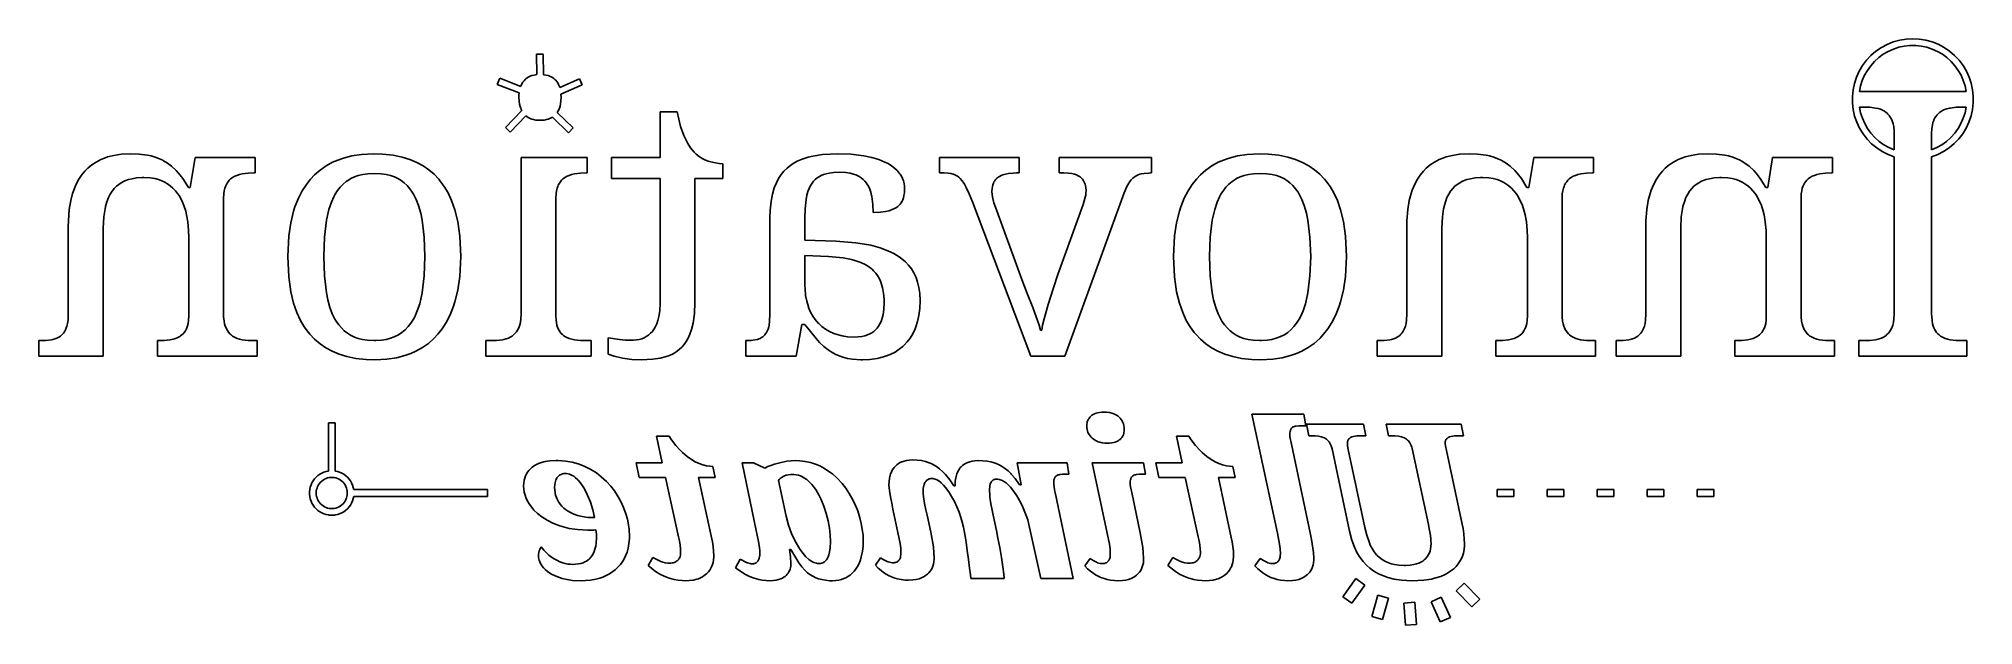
# Model space of a CAD drawing. Header units: millimetres. Extents: x -86 to 88, y -26 to 27.
import ezdxf

# ---------------------------------------------------------------- set-up
doc = ezdxf.new("R2010")
doc.units = ezdxf.units.MM

msp = doc.modelspace()

# ---------------------------------------------------------------- linework, layer by layer
for p, q in [((80.58457, 26.2553), (80.03505, 26.03448)), ((81.15481, 26.41518), (80.58457, 26.2553)), ((81.73902, 26.51223), (81.15481, 26.41518)), ((82.33032, 26.5453), (81.73902, 26.51223)), ((82.92172, 26.51401), (82.33032, 26.5453)), ((83.50623, 26.41872), (82.92172, 26.51401)), ((84.07695, 26.26056), (83.50623, 26.41872)), ((84.62713, 26.0414), (84.07695, 26.26056)), ((-40.90993, 25.16846), (-41.50981, 25.15648)), ((-41.50981, 25.15648), (-41.47303, 23.31497)), ((-40.87285, 23.31192), (-40.90993, 25.16846)), ((78.16875, 24.60405), (77.8127, 24.13081)), ((78.57405, 25.03586), (78.16875, 24.60405)), ((78.54704, 24.11909), (78.88683, 24.50195)), ((79.02382, 25.42114), (78.57405, 25.03586)), ((78.88683, 24.50195), (79.26508, 24.84685)), ((79.51274, 25.75533), (79.02382, 25.42114)), ((79.26508, 24.84685), (79.67759, 25.14996)), ((80.03505, 26.03448), (79.51274, 25.75533)), ((79.67759, 25.14996), (80.11974, 25.40789)), ((80.11974, 25.40789), (80.58663, 25.61777)), ((80.58663, 25.61777), (81.07304, 25.77726)), ((81.07304, 25.77726), (81.57356, 25.88459)), ((81.57356, 25.88459), (82.0826, 25.93855)), ((82.0826, 25.93855), (82.59448, 25.93855)), ((82.59448, 25.93855), (83.10352, 25.88459)), ((83.10352, 25.88459), (83.60404, 25.77726)), ((83.60404, 25.77726), (84.09045, 25.61777)), ((84.09045, 25.61777), (84.55734, 25.40789)), ((84.55734, 25.40789), (84.99949, 25.14996)), ((85.15027, 25.76382), (84.62713, 26.0414)), ((84.99949, 25.14996), (85.412, 24.84685)), ((85.64021, 25.43111), (85.15027, 25.76382)), ((85.412, 24.84685), (85.79025, 24.50195)), ((86.09114, 25.0472), (85.64021, 25.43111)), ((85.79025, 24.50195), (86.13004, 24.11909)), ((86.49774, 24.61661), (86.09114, 25.0472)), ((86.85521, 24.14444), (86.49774, 24.61661)), ((-44.81231, 22.99423), (-45.0308, 22.43543)), ((-42.92462, 22.25613), (-44.81231, 22.99423)), ((-42.72414, 22.6396), (-42.81643, 22.487)), ((-42.62829, 22.76824), (-42.72414, 22.6396)), ((-42.52083, 22.88541), (-42.62829, 22.76824)), ((-42.45275, 22.94792), (-42.52083, 22.88541)), ((-42.35258, 23.02608), (-42.45275, 22.94792)), ((-42.24563, 23.09469), (-42.35258, 23.02608)), ((-42.13283, 23.15316), (-42.24563, 23.09469)), ((-42.01512, 23.20101), (-42.13283, 23.15316)), ((-41.92709, 23.22921), (-42.01512, 23.20101)), ((-41.70198, 23.28219), (-41.92709, 23.22921)), ((-41.47303, 23.31497), (-41.70198, 23.28219)), ((-40.65733, 23.27954), (-40.87285, 23.31192)), ((-40.44523, 23.22943), (-40.65733, 23.27954)), ((-40.3325, 23.19168), (-40.44523, 23.22943)), ((-40.19167, 23.12982), (-40.3325, 23.19168)), ((-40.05813, 23.05349), (-40.19167, 23.12982)), ((-39.93336, 22.96353), (-40.05813, 23.05349)), ((-39.84375, 22.88541), (-39.93336, 22.96353)), ((-39.77629, 22.81749), (-39.84375, 22.88541)), ((-39.6844, 22.70804), (-39.77629, 22.81749)), ((-39.5974, 22.58093), (-39.6844, 22.70804)), ((-37.64847, 22.9448), (-39.41084, 22.17322)), ((-37.40783, 22.39517), (-37.64847, 22.9448)), ((77.26457, 23.08279), (77.07896, 22.52041)), ((77.51012, 23.62172), (77.26457, 23.08279)), ((77.8127, 24.13081), (77.51012, 23.62172)), ((77.64104, 22.29878), (77.79397, 22.78729)), ((77.79397, 22.78729), (77.99756, 23.25696)), ((77.99756, 23.25696), (78.24951, 23.70255)), ((78.24951, 23.70255), (78.54704, 24.11909)), ((86.13004, 24.11909), (86.42757, 23.70255)), ((86.42757, 23.70255), (86.67953, 23.25696)), ((86.67953, 23.25696), (86.88311, 22.78729)), ((87.15933, 23.63626), (86.85521, 24.14444)), ((86.88311, 22.78729), (87.03604, 22.29878)), ((87.4065, 23.09809), (87.15933, 23.63626)), ((87.59381, 22.53626), (87.4065, 23.09809)), ((-45.0308, 22.43543), (-43.06366, 21.66626)), ((-43.07871, 21.47142), (-43.08333, 21.27604)), ((-43.08333, 21.27604), (-43.06726, 20.91891)), ((-43.06366, 21.66626), (-43.07871, 21.47142)), ((-43.06726, 20.91891), (-43.03011, 20.65649)), ((-42.91055, 22.29029), (-42.92462, 22.25613)), ((-42.81643, 22.487), (-42.91055, 22.29029)), ((-39.51496, 22.43087), (-39.5974, 22.58093)), ((-39.4375, 22.25), (-39.51496, 22.43087)), ((-39.41084, 22.17322), (-39.4375, 22.25)), ((-39.33641, 20.68474), (-39.30403, 20.95003)), ((-39.30403, 20.95003), (-39.29166, 21.27604)), ((-39.30129, 21.5662), (-37.40783, 22.39517)), ((-39.29166, 21.27604), (-39.30129, 21.5662)), ((76.95547, 21.9412), (76.89558, 21.35201)), ((76.89558, 21.35201), (76.89998, 20.7598)), ((77.07896, 22.52041), (76.95547, 21.9412)), ((77.54045, 21.79687), (77.64104, 22.29878)), ((87.13663, 21.79687), (77.54045, 21.79687)), ((87.03604, 22.29878), (87.13663, 21.79687)), ((87.71903, 21.95743), (87.59381, 22.53626)), ((87.78071, 21.36842), (87.71903, 21.95743)), ((87.77808, 20.7762), (87.78071, 21.36842)), ((-42.82951, 20.08413), (-44.29696, 18.55686)), ((-43.86431, 18.14116), (-42.45705, 19.60577)), ((-43.03011, 20.65649), (-42.9812, 20.45377)), ((-42.9812, 20.45377), (-42.92708, 20.29687)), ((-42.92708, 20.29687), (-42.88097, 20.18927)), ((-42.88097, 20.18927), (-42.82951, 20.08413)), ((-42.45705, 19.60577), (-42.3762, 19.54121)), ((-42.3762, 19.54121), (-42.26515, 19.46643)), ((-42.26515, 19.46643), (-42.14773, 19.40212)), ((-42.14773, 19.40212), (-42.02492, 19.3488)), ((-42.02492, 19.3488), (-41.92708, 19.31508)), ((-41.92708, 19.31508), (-41.76527, 19.27158)), ((-41.76527, 19.27158), (-41.56396, 19.23393)), ((-41.56396, 19.23393), (-41.36022, 19.21313)), ((-41.36022, 19.21313), (-41.1927, 19.20865)), ((-41.1927, 19.20865), (-41.02225, 19.21282)), ((-41.02225, 19.21282), (-40.8149, 19.23331)), ((-40.8149, 19.23331), (-40.60998, 19.27102)), ((-40.60998, 19.27102), (-40.44524, 19.31486)), ((-40.44524, 19.31486), (-40.3231, 19.35866)), ((-40.3231, 19.35866), (-40.18667, 19.4215)), ((-40.18667, 19.4215), (-40.0742, 19.48617)), ((-40.0742, 19.48617), (-38.62982, 18.09836)), ((-39.64006, 19.90111), (-39.5503, 20.04768)), ((-38.21411, 18.53101), (-39.64006, 19.90111)), ((-39.5503, 20.04768), (-39.47315, 20.20758)), ((-39.47315, 20.20758), (-39.4375, 20.29687)), ((-39.4375, 20.29687), (-39.38027, 20.47878)), ((-39.38027, 20.47878), (-39.33641, 20.68474)), ((-28.85937, 19.97395), (-30.38541, 19.97395)), ((-30.38541, 19.97395), (-30.38541, 15.86979)), ((-28.53779, 18.66421), (-28.85937, 19.97395)), ((76.89998, 20.7598), (76.96863, 20.17157)), ((76.96863, 20.17157), (77.10071, 19.59426)), ((77.10071, 19.59426), (77.29466, 19.03469)), ((77.64303, 19.88617), (77.54045, 20.39583)), ((77.54045, 20.39583), (77.92708, 20.39569)), ((77.79957, 19.39042), (77.64303, 19.88617)), ((78.0083, 18.91428), (77.79957, 19.39042)), ((77.92708, 20.39569), (78.45734, 20.37641)), ((78.45734, 20.37641), (78.98437, 20.3151)), ((78.98437, 20.3151), (79.22569, 20.26469)), ((79.22569, 20.26469), (79.4325, 20.19988)), ((79.4325, 20.19988), (79.61368, 20.12292)), ((79.61368, 20.12292), (79.79181, 20.02443)), ((79.79181, 20.02443), (79.85677, 19.98177)), ((79.85677, 19.98177), (79.98655, 19.88167)), ((79.98655, 19.88167), (80.10132, 19.77216)), ((80.10132, 19.77216), (80.20933, 19.64609)), ((80.20933, 19.64609), (80.31194, 19.49928)), ((80.31194, 19.49928), (80.40982, 19.32577)), ((80.40982, 19.32577), (80.44271, 19.25781)), ((80.44271, 19.25781), (80.51149, 19.08648)), ((84.15288, 19.01301), (84.21528, 19.19428)), ((84.21528, 19.19428), (84.24219, 19.25781)), ((84.24219, 19.25781), (84.3332, 19.43774)), ((84.3332, 19.43774), (84.42867, 19.58796)), ((84.42867, 19.58796), (84.52868, 19.71573)), ((84.52868, 19.71573), (84.64528, 19.83661)), ((84.64528, 19.83661), (84.76725, 19.93851)), ((84.76725, 19.93851), (84.82812, 19.98177)), ((84.82812, 19.98177), (85.00981, 20.0903)), ((85.00981, 20.0903), (85.19643, 20.17675)), ((85.19643, 20.17675), (85.40101, 20.24769)), ((85.40101, 20.24769), (85.6295, 20.30258)), ((85.6295, 20.30258), (85.70052, 20.3151)), ((85.70052, 20.3151), (86.23143, 20.37685)), ((86.23143, 20.37685), (86.76562, 20.39561)), ((86.87868, 19.39354), (86.67103, 18.91875)), ((86.76562, 20.39561), (87.13663, 20.39583)), ((87.03447, 19.88778), (86.87868, 19.39354)), ((87.13663, 20.39583), (87.03447, 19.88778)), ((87.38861, 19.04991), (87.58087, 19.61006)), ((87.58087, 19.61006), (87.71122, 20.18776)), ((87.71122, 20.18776), (87.77808, 20.7762)), ((-44.29696, 18.55686), (-43.86431, 18.14116)), ((-38.62982, 18.09836), (-38.21411, 18.53101)), ((-28.24739, 17.83333), (-28.53779, 18.66421)), ((-28.14065, 17.59002), (-28.24739, 17.83333)), ((-27.9013, 17.13569), (-28.14065, 17.59002)), ((77.29466, 19.03469), (77.54819, 18.49948)), ((77.54819, 18.49948), (77.85831, 17.99495)), ((77.85831, 17.99495), (78.22136, 17.52705)), ((78.2668, 18.46323), (78.0083, 18.91428)), ((78.22136, 17.52705), (78.63303, 17.10131)), ((78.57211, 18.04244), (78.2668, 18.46323)), ((78.9207, 17.65675), (78.57211, 18.04244)), ((79.3086, 17.31061), (78.9207, 17.65675)), ((80.51149, 19.08648), (80.56805, 18.89388)), ((80.56805, 18.89388), (80.61653, 18.64967)), ((80.61653, 18.64967), (80.65493, 18.26574)), ((80.65493, 18.26574), (80.66146, 18.0052)), ((80.66146, 18.0052), (80.66146, 16.54665)), ((84.03125, 18.0052), (84.05166, 18.46126)), ((84.03125, 16.55244), (84.03125, 18.0052)), ((84.05166, 18.46126), (84.09621, 18.77687)), ((84.09621, 18.77687), (84.15288, 19.01301)), ((85.76346, 17.66381), (85.37758, 17.31791)), ((86.11022, 18.04891), (85.76346, 17.66381)), ((86.05608, 17.1125), (86.46647, 17.53948)), ((86.4139, 18.46882), (86.11022, 18.04891)), ((86.67103, 18.91875), (86.4139, 18.46882)), ((86.46647, 17.53948), (86.82811, 18.00847)), ((86.82811, 18.00847), (87.1367, 18.51394)), ((87.1367, 18.51394), (87.38861, 19.04991)), ((-80.71806, 15.6771), (-81.13374, 15.45984)), ((-80.38281, 15.8151), (-80.71806, 15.6771)), ((-80.09867, 15.91143), (-80.38281, 15.8151)), ((-79.53782, 16.05453), (-80.09867, 15.91143)), ((-78.88433, 16.15473), (-79.53782, 16.05453)), ((-78.03125, 16.19791), (-78.88433, 16.15473)), ((-77.26565, 16.16866), (-78.03125, 16.19791)), ((-76.50518, 16.07566), (-77.26565, 16.16866)), ((-76.18624, 16.01053), (-76.50518, 16.07566)), ((-75.80378, 15.90113), (-76.18624, 16.01053)), ((-75.43211, 15.7593), (-75.80378, 15.90113)), ((-75.13802, 15.61979), (-75.43211, 15.7593)), ((-72.21875, 15.86979), (-72.65625, 13.17187)), ((-66.83333, 15.86979), (-72.21875, 15.86979)), ((-66.83333, 14.47395), (-66.83333, 15.86979)), ((-58.87799, 15.81501), (-59.39062, 15.63541)), ((-58.12406, 16.00813), (-58.87799, 15.81501)), ((-57.26022, 16.14128), (-58.12406, 16.00813)), ((-56.15104, 16.19791), (-57.26022, 16.14128)), ((-55.34993, 16.17218), (-56.15104, 16.19791)), ((-54.4038, 16.06688), (-55.34993, 16.17218)), ((-53.59807, 15.89957), (-54.4038, 16.06688)), ((-52.89734, 15.68234), (-53.59807, 15.89957)), ((-52.27599, 15.4208), (-52.89734, 15.68234)), ((-36.93229, 15.86979), (-42.88541, 15.86979)), ((-42.88541, 15.86979), (-42.88541, 1.79166)), ((-36.93229, 14.47395), (-36.93229, 15.86979)), ((-30.38541, 15.86979), (-34.75, 15.86979)), ((-34.75, 15.86979), (-34.75, 13.96875)), ((-27.63721, 16.73584), (-27.9013, 17.13569)), ((-27.32812, 16.35937), (-27.63721, 16.73584)), ((-27.14067, 16.17977), (-27.32812, 16.35937)), ((-26.87813, 15.97033), (-27.14067, 16.17977)), ((-26.59497, 15.78973), (-26.87813, 15.97033)), ((-26.29435, 15.64001), (-26.59497, 15.78973)), ((-17.6107, 15.71854), (-18.0429, 15.52974)), ((-17.05729, 15.89583), (-17.6107, 15.71854)), ((-16.63456, 15.99471), (-17.05729, 15.89583)), ((-15.77235, 16.12771), (-16.63456, 15.99471)), ((-14.39062, 16.19791), (-15.77235, 16.12771)), ((-13.22156, 16.15555), (-14.39062, 16.19791)), ((-12.05989, 16.01822), (-13.22156, 16.15555)), ((-11.32487, 15.86645), (-12.05989, 16.01822)), ((-10.69252, 15.67689), (-11.32487, 15.86645)), ((-10.14843, 15.45572), (-10.69252, 15.67689)), ((1.91666, 15.86979), (-5.22916, 15.86979)), ((-5.22916, 15.86979), (-5.22916, 14.47395)), ((1.91666, 14.47395), (1.91666, 15.86979)), ((5.51562, 15.86979), (5.51562, 14.47395)), ((13.84895, 15.86979), (5.51562, 15.86979)), ((13.84895, 14.47395), (13.84895, 15.86979)), ((20.82513, 15.81501), (20.31249, 15.63541)), ((21.57906, 16.00813), (20.82513, 15.81501)), ((22.44289, 16.14128), (21.57906, 16.00813)), ((23.55208, 16.19791), (22.44289, 16.14128)), ((24.35319, 16.17218), (23.55208, 16.19791)), ((25.29932, 16.06688), (24.35319, 16.17218)), ((26.10504, 15.89957), (25.29932, 16.06688)), ((26.80578, 15.68234), (26.10504, 15.89957)), ((27.42713, 15.4208), (26.80578, 15.68234)), ((39.72464, 15.6771), (39.30896, 15.45984)), ((40.05989, 15.8151), (39.72464, 15.6771)), ((40.34403, 15.91143), (40.05989, 15.8151)), ((40.90488, 16.05453), (40.34403, 15.91143)), ((41.55837, 16.15473), (40.90488, 16.05453)), ((42.41146, 16.19791), (41.55837, 16.15473)), ((43.17706, 16.16866), (42.41146, 16.19791)), ((43.93752, 16.07566), (43.17706, 16.16866)), ((44.25646, 16.01053), (43.93752, 16.07566)), ((44.63893, 15.90113), (44.25646, 16.01053)), ((45.01059, 15.7593), (44.63893, 15.90113)), ((45.30468, 15.61979), (45.01059, 15.7593)), ((48.22395, 15.86979), (47.78646, 13.17187)), ((53.60937, 15.86979), (48.22395, 15.86979)), ((53.60937, 14.47395), (53.60937, 15.86979)), ((61.22464, 15.6771), (60.80896, 15.45984)), ((61.55989, 15.8151), (61.22464, 15.6771)), ((61.84403, 15.91143), (61.55989, 15.8151)), ((62.40488, 16.05453), (61.84403, 15.91143)), ((63.05837, 16.15473), (62.40488, 16.05453)), ((63.91146, 16.19791), (63.05837, 16.15473)), ((64.67706, 16.16866), (63.91146, 16.19791)), ((65.43752, 16.07566), (64.67706, 16.16866)), ((65.75646, 16.01053), (65.43752, 16.07566)), ((66.13893, 15.90113), (65.75646, 16.01053)), ((66.51059, 15.7593), (66.13893, 15.90113)), ((66.80468, 15.61979), (66.51059, 15.7593)), ((69.72395, 15.86979), (69.28646, 13.17187)), ((75.10938, 15.86979), (69.72395, 15.86979)), ((75.10938, 14.47395), (75.10938, 15.86979)), ((78.63303, 17.10131), (79.08848, 16.72276)), ((79.08848, 16.72276), (79.58232, 16.39588)), ((79.73131, 17.00798), (79.3086, 17.31061)), ((79.58232, 16.39588), (80.10871, 16.12453)), ((80.184, 16.75235), (79.73131, 17.00798)), ((80.10871, 16.12453), (80.66146, 15.9119)), ((80.66146, 16.54665), (80.184, 16.75235)), ((80.66146, 15.9119), (80.66146, 1.79166)), ((84.5065, 16.75903), (84.03125, 16.55244)), ((84.03125, 15.91698), (84.58334, 16.13127)), ((84.03125, 1.79166), (84.03125, 15.91698)), ((84.957, 17.01516), (84.5065, 16.75903)), ((84.58334, 16.13127), (85.10892, 16.40421)), ((85.37758, 17.31791), (84.957, 17.01516)), ((85.10892, 16.40421), (85.60178, 16.73258)), ((85.60178, 16.73258), (86.05608, 17.1125)), ((-82.43011, 14.29142), (-82.68307, 13.91064)), ((-82.14062, 14.64323), (-82.43011, 14.29142)), ((-81.88496, 14.90019), (-82.14062, 14.64323)), ((-81.52416, 15.1999), (-81.88496, 14.90019)), ((-81.13374, 15.45984), (-81.52416, 15.1999)), ((-78.22778, 13.87503), (-77.89505, 13.96085)), ((-77.89505, 13.96085), (-77.49298, 14.02572)), ((-77.49298, 14.02572), (-76.99689, 14.06022)), ((-76.99689, 14.06022), (-76.82291, 14.0625)), ((-76.82291, 14.0625), (-76.25587, 14.0328)), ((-76.25587, 14.0328), (-75.85032, 13.96896)), ((-75.85032, 13.96896), (-75.50814, 13.88027)), ((-75.06075, 15.57867), (-75.13802, 15.61979)), ((-74.70797, 15.36269), (-75.06075, 15.57867)), ((-74.34174, 15.08589), (-74.70797, 15.36269)), ((-73.91927, 14.6927), (-74.34174, 15.08589)), ((-73.70833, 14.46176), (-73.91927, 14.6927)), ((-73.32929, 13.97633), (-73.70833, 14.46176)), ((-72.82291, 13.17187), (-73.32929, 13.97633)), ((-69.14491, 13.81626), (-69.024, 13.9335)), ((-69.024, 13.9335), (-68.89681, 14.03291)), ((-68.89681, 14.03291), (-68.84896, 14.0651)), ((-68.84896, 14.0651), (-68.65809, 14.1742)), ((-68.65809, 14.1742), (-68.46067, 14.26126)), ((-68.46067, 14.26126), (-68.24171, 14.33292)), ((-68.24171, 14.33292), (-67.97916, 14.39062)), ((-67.97916, 14.39062), (-67.45487, 14.45421)), ((-67.45487, 14.45421), (-66.92708, 14.47376)), ((-66.92708, 14.47376), (-66.83333, 14.47395)), ((-61.82552, 13.92708), (-62.20724, 13.4457)), ((-61.47456, 14.29775), (-61.82552, 13.92708)), ((-60.97727, 14.73241), (-61.47456, 14.29775)), ((-60.43651, 15.11163), (-60.97727, 14.73241)), ((-59.85844, 15.43109), (-60.43651, 15.11163)), ((-59.39062, 15.63541), (-59.85844, 15.43109)), ((-58.33124, 13.89799), (-58.21094, 13.96614)), ((-58.21094, 13.96614), (-57.88148, 14.12185)), ((-57.88148, 14.12185), (-57.53651, 14.24364)), ((-57.53651, 14.24364), (-57.14458, 14.34057)), ((-57.14458, 14.34057), (-56.69076, 14.40795)), ((-56.69076, 14.40795), (-56.08854, 14.4375)), ((-56.08854, 14.4375), (-55.48286, 14.40776)), ((-55.48286, 14.40776), (-55.01782, 14.33793)), ((-55.01782, 14.33793), (-54.62688, 14.23956)), ((-54.62688, 14.23956), (-54.29062, 14.11899)), ((-54.29062, 14.11899), (-53.97135, 13.96614)), ((-53.97135, 13.96614), (-53.68778, 13.79255)), ((-51.71504, 15.11561), (-52.27599, 15.4208)), ((-51.20003, 14.76313), (-51.71504, 15.11561)), ((-50.72048, 14.35567), (-51.20003, 14.76313)), ((-50.30208, 13.91927), (-50.72048, 14.35567)), ((-39.24387, 13.81626), (-39.12295, 13.9335)), ((-39.12295, 13.9335), (-38.99577, 14.03291)), ((-38.99577, 14.03291), (-38.94791, 14.0651)), ((-38.94791, 14.0651), (-38.75704, 14.1742)), ((-38.75704, 14.1742), (-38.55963, 14.26126)), ((-38.55963, 14.26126), (-38.34066, 14.33292)), ((-38.34066, 14.33292), (-38.07812, 14.39062)), ((-38.07812, 14.39062), (-37.55383, 14.45421)), ((-37.55383, 14.45421), (-37.02604, 14.47376)), ((-37.02604, 14.47376), (-36.93229, 14.47395)), ((-34.75, 13.96875), (-30.38541, 13.96875)), ((-30.38541, 13.96875), (-30.38541, 2.73437)), ((-27.26041, 2.83333), (-27.26041, 13.96875)), ((-27.26041, 13.96875), (-24.72395, 13.96875)), ((-26.05208, 15.54687), (-26.29435, 15.64001)), ((-25.82901, 15.47642), (-26.05208, 15.54687)), ((-25.41002, 15.37319), (-25.82901, 15.47642)), ((-25.05727, 15.31975), (-25.41002, 15.37319)), ((-24.72395, 15.30208), (-25.05727, 15.31975)), ((-24.72395, 13.96875), (-24.72395, 15.30208)), ((-19.72016, 13.98445), (-19.92235, 13.5993)), ((-19.49708, 14.3233), (-19.72016, 13.98445)), ((-19.2508, 14.62594), (-19.49708, 14.3233)), ((-18.96354, 14.91145), (-19.2508, 14.62594)), ((-18.78082, 15.06466), (-18.96354, 14.91145)), ((-18.41758, 15.32024), (-18.78082, 15.06466)), ((-18.0429, 15.52974), (-18.41758, 15.32024)), ((-16.4184, 13.88594), (-16.2443, 14.02529)), ((-16.2443, 14.02529), (-16.04705, 14.15314)), ((-16.04705, 14.15314), (-15.89583, 14.23437)), ((-15.89583, 14.23437), (-15.68681, 14.32456)), ((-15.68681, 14.32456), (-15.45346, 14.39944)), ((-15.45346, 14.39944), (-15.16116, 14.46477)), ((-15.16116, 14.46477), (-14.78692, 14.51418)), ((-14.78692, 14.51418), (-14.26041, 14.53645)), ((-14.26041, 14.53645), (-13.65973, 14.50671)), ((-13.65973, 14.50671), (-13.28139, 14.44916)), ((-13.28139, 14.44916), (-12.99265, 14.37646)), ((-12.99265, 14.37646), (-12.76658, 14.29569)), ((-12.76658, 14.29569), (-12.70312, 14.26822)), ((-12.70312, 14.26822), (-12.47899, 14.15378)), ((-12.47899, 14.15378), (-12.28788, 14.03127)), ((-12.28788, 14.03127), (-12.10477, 13.88512)), ((-9.86889, 15.31331), (-10.14843, 15.45572)), ((-9.55415, 15.1187), (-9.86889, 15.31331)), ((-9.28898, 14.91701), (-9.55415, 15.1187)), ((-9.06265, 14.70671), (-9.28898, 14.91701)), ((-8.85677, 14.47135), (-9.06265, 14.70671)), ((-8.78756, 14.37799), (-8.85677, 14.47135)), ((-8.67084, 14.19152), (-8.78756, 14.37799)), ((-8.57202, 13.98907), (-8.67084, 14.19152)), ((-8.49108, 13.76497), (-8.57202, 13.98907)), ((-5.22916, 14.47395), (-4.8177, 14.47395)), ((-4.8177, 14.47395), (-4.46659, 14.45822)), ((-4.46659, 14.45822), (-4.21149, 14.42221)), ((-4.21149, 14.42221), (-4.01416, 14.37463)), ((-4.01416, 14.37463), (-3.98958, 14.36718)), ((-3.98958, 14.36718), (-3.85692, 14.3179)), ((-3.85692, 14.3179), (-3.73563, 14.25757)), ((-3.73563, 14.25757), (-3.61761, 14.18308)), ((-3.61761, 14.18308), (-3.50066, 14.09185)), ((-3.50066, 14.09185), (-3.36979, 13.96614)), ((-3.36979, 13.96614), (-3.21964, 13.78841)), ((-0.19566, 13.8815), (-0.11163, 13.97111)), ((-0.11163, 13.97111), (-0.01829, 14.05206)), ((-0.01829, 14.05206), (0.02343, 14.08333)), ((0.02343, 14.08333), (0.15393, 14.16682)), ((0.15393, 14.16682), (0.29757, 14.23973)), ((0.29757, 14.23973), (0.47159, 14.30843)), ((0.47159, 14.30843), (0.68638, 14.37116)), ((0.68638, 14.37116), (0.95809, 14.42467)), ((0.95809, 14.42467), (1.38765, 14.46702)), ((1.38765, 14.46702), (1.67187, 14.47395)), ((1.67187, 14.47395), (1.91666, 14.47395)), ((5.51562, 14.47395), (5.9375, 14.47395)), ((5.9375, 14.47395), (6.35662, 14.45511)), ((6.35662, 14.45511), (6.66016, 14.41215)), ((6.66016, 14.41215), (6.89285, 14.35606)), ((6.89285, 14.35606), (7.0768, 14.29238)), ((7.0768, 14.29238), (7.22618, 14.22377)), ((7.22618, 14.22377), (7.35027, 14.15136)), ((7.35027, 14.15136), (7.44531, 14.08333)), ((7.44531, 14.08333), (7.53377, 14.00661)), ((7.53377, 14.00661), (7.61782, 13.91718)), ((12.00034, 13.85527), (12.14298, 13.99891)), ((12.14298, 13.99891), (12.27054, 14.10454)), ((12.27054, 14.10454), (12.36917, 14.17095)), ((12.36917, 14.17095), (12.50313, 14.24656)), ((12.50313, 14.24656), (12.64335, 14.30983)), ((12.64335, 14.30983), (12.78868, 14.36026)), ((12.78868, 14.36026), (12.90364, 14.39062)), ((12.90364, 14.39062), (13.17626, 14.43963)), ((13.17626, 14.43963), (13.58625, 14.47151)), ((13.58625, 14.47151), (13.75, 14.47395)), ((13.75, 14.47395), (13.84895, 14.47395)), ((17.8776, 13.92708), (17.49588, 13.4457)), ((18.22856, 14.29775), (17.8776, 13.92708)), ((18.72585, 14.73241), (18.22856, 14.29775)), ((19.26661, 15.11163), (18.72585, 14.73241)), ((19.84468, 15.43109), (19.26661, 15.11163)), ((20.31249, 15.63541), (19.84468, 15.43109)), ((21.37188, 13.89799), (21.49218, 13.96614)), ((21.49218, 13.96614), (21.82164, 14.12185)), ((21.82164, 14.12185), (22.16661, 14.24364)), ((22.16661, 14.24364), (22.55854, 14.34057)), ((22.55854, 14.34057), (23.01235, 14.40795)), ((23.01235, 14.40795), (23.61458, 14.4375)), ((23.61458, 14.4375), (24.22026, 14.40776)), ((24.22026, 14.40776), (24.6853, 14.33793)), ((24.6853, 14.33793), (25.07623, 14.23956)), ((25.07623, 14.23956), (25.4125, 14.11899)), ((25.4125, 14.11899), (25.73177, 13.96614)), ((25.73177, 13.96614), (26.01534, 13.79255)), ((27.98808, 15.11561), (27.42713, 15.4208)), ((28.50308, 14.76313), (27.98808, 15.11561)), ((28.98264, 14.35567), (28.50308, 14.76313)), ((29.40104, 13.91927), (28.98264, 14.35567)), ((38.01259, 14.29142), (37.75964, 13.91064)), ((38.30208, 14.64323), (38.01259, 14.29142)), ((38.55775, 14.90019), (38.30208, 14.64323)), ((38.91854, 15.1999), (38.55775, 14.90019)), ((39.30896, 15.45984), (38.91854, 15.1999)), ((42.21493, 13.87503), (42.54765, 13.96085)), ((42.54765, 13.96085), (42.94973, 14.02572)), ((42.94973, 14.02572), (43.44581, 14.06022)), ((43.44581, 14.06022), (43.61979, 14.0625)), ((43.61979, 14.0625), (44.18683, 14.0328)), ((44.18683, 14.0328), (44.59238, 13.96896)), ((44.59238, 13.96896), (44.93456, 13.88027)), ((45.38196, 15.57867), (45.30468, 15.61979)), ((45.73474, 15.36269), (45.38196, 15.57867)), ((46.10096, 15.08589), (45.73474, 15.36269)), ((46.52343, 14.6927), (46.10096, 15.08589)), ((46.73438, 14.46176), (46.52343, 14.6927)), ((47.11341, 13.97633), (46.73438, 14.46176)), ((47.61979, 13.17187), (47.11341, 13.97633)), ((51.2978, 13.81626), (51.4187, 13.9335)), ((51.4187, 13.9335), (51.5459, 14.03291)), ((51.5459, 14.03291), (51.59375, 14.0651)), ((51.59375, 14.0651), (51.78462, 14.1742)), ((51.78462, 14.1742), (51.98203, 14.26126)), ((51.98203, 14.26126), (52.201, 14.33292)), ((52.201, 14.33292), (52.46354, 14.39062)), ((52.46354, 14.39062), (52.98783, 14.45421)), ((52.98783, 14.45421), (53.51562, 14.47376)), ((53.51562, 14.47376), (53.60937, 14.47395)), ((59.51259, 14.29142), (59.25964, 13.91064)), ((59.80208, 14.64323), (59.51259, 14.29142)), ((60.05775, 14.90019), (59.80208, 14.64323)), ((60.41854, 15.1999), (60.05775, 14.90019)), ((60.80896, 15.45984), (60.41854, 15.1999)), ((63.71493, 13.87503), (64.04765, 13.96085)), ((64.04765, 13.96085), (64.44973, 14.02572)), ((64.44973, 14.02572), (64.94581, 14.06022)), ((64.94581, 14.06022), (65.11979, 14.0625)), ((65.11979, 14.0625), (65.68683, 14.0328)), ((65.68683, 14.0328), (66.09238, 13.96896)), ((66.09238, 13.96896), (66.43456, 13.88027)), ((66.88196, 15.57867), (66.80468, 15.61979)), ((67.23474, 15.36269), (66.88196, 15.57867)), ((67.60096, 15.08589), (67.23474, 15.36269)), ((68.02343, 14.6927), (67.60096, 15.08589)), ((68.23437, 14.46176), (68.02343, 14.6927)), ((68.61341, 13.97633), (68.23437, 14.46176)), ((69.11979, 13.17187), (68.61341, 13.97633)), ((72.7978, 13.81626), (72.9187, 13.9335)), ((72.9187, 13.9335), (73.04589, 14.03291)), ((73.04589, 14.03291), (73.09375, 14.0651)), ((73.09375, 14.0651), (73.28462, 14.1742)), ((73.28462, 14.1742), (73.48203, 14.26126)), ((73.48203, 14.26126), (73.701, 14.33292)), ((73.701, 14.33292), (73.96354, 14.39062)), ((73.96354, 14.39062), (74.48783, 14.45421)), ((74.48783, 14.45421), (75.01562, 14.47376)), ((75.01562, 14.47376), (75.10938, 14.47395)), ((-83.24739, 12.61718), (-83.41061, 11.98921)), ((-83.13992, 12.93722), (-83.24739, 12.61718)), ((-82.92003, 13.46569), (-83.13992, 12.93722)), ((-82.68307, 13.91064), (-82.92003, 13.46569)), ((-80.16322, 11.89318), (-80.01996, 12.2609)), ((-80.01996, 12.2609), (-79.86276, 12.57098)), ((-79.86276, 12.57098), (-79.69299, 12.83748)), ((-79.69299, 12.83748), (-79.66406, 12.8776)), ((-79.66406, 12.8776), (-79.49961, 13.08036)), ((-79.49961, 13.08036), (-79.30656, 13.2742)), ((-79.30656, 13.2742), (-79.09727, 13.44446)), ((-79.09727, 13.44446), (-78.8677, 13.59507)), ((-78.8677, 13.59507), (-78.61205, 13.72831)), ((-78.61205, 13.72831), (-78.53385, 13.76302)), ((-78.53385, 13.76302), (-78.22778, 13.87503)), ((-75.50814, 13.88027), (-75.21296, 13.77204)), ((-75.21296, 13.77204), (-74.95326, 13.64676)), ((-74.95326, 13.64676), (-74.91406, 13.625)), ((-74.91406, 13.625), (-74.7157, 13.50468)), ((-74.7157, 13.50468), (-74.45671, 13.31856)), ((-74.45671, 13.31856), (-74.21587, 13.10949)), ((-74.21587, 13.10949), (-73.99519, 12.87923)), ((-73.99519, 12.87923), (-73.79655, 12.62973)), ((-73.79655, 12.62973), (-73.66667, 12.4375)), ((-73.66667, 12.4375), (-73.42569, 12.00627)), ((-72.65625, 13.17187), (-72.82291, 13.17187)), ((-69.66146, 12.1927), (-69.64378, 12.58712)), ((-69.66146, 1.79166), (-69.66146, 12.1927)), ((-69.64378, 12.58712), (-69.60324, 12.87417)), ((-69.60324, 12.87417), (-69.55024, 13.09432)), ((-69.55024, 13.09432), (-69.49002, 13.26845)), ((-69.49002, 13.26845), (-69.44271, 13.375)), ((-69.44271, 13.375), (-69.34824, 13.54709)), ((-69.34824, 13.54709), (-69.24909, 13.69206)), ((-69.24909, 13.69206), (-69.14491, 13.81626)), ((-62.9206, 12.20652), (-63.23492, 11.42077)), ((-62.57767, 12.87189), (-62.9206, 12.20652)), ((-62.20724, 13.4457), (-62.57767, 12.87189)), ((-59.96339, 11.83872), (-59.73985, 12.33765)), ((-59.73985, 12.33765), (-59.61979, 12.55989)), ((-59.61979, 12.55989), (-59.39943, 12.90457)), ((-59.39943, 12.90457), (-59.16977, 13.19638)), ((-59.16977, 13.19638), (-58.90245, 13.47195)), ((-58.90245, 13.47195), (-58.62417, 13.70296)), ((-58.62417, 13.70296), (-58.33124, 13.89799)), ((-53.68778, 13.79255), (-53.40883, 13.58024)), ((-53.40883, 13.58024), (-53.15137, 13.33866)), ((-53.15137, 13.33866), (-52.91057, 13.06205)), ((-52.91057, 13.06205), (-52.68315, 12.74174)), ((-52.68315, 12.74174), (-52.57291, 12.55989)), ((-52.57291, 12.55989), (-52.33039, 12.08019)), ((-50.16039, 13.74992), (-50.30208, 13.91927)), ((-49.80001, 13.25469), (-50.16039, 13.74992)), ((-49.45955, 12.67525), (-49.80001, 13.25469)), ((-49.1413, 11.98754), (-49.45955, 12.67525)), ((-39.76041, 12.1927), (-39.74273, 12.58712)), ((-39.76041, 1.6302), (-39.76041, 12.1927)), ((-39.74273, 12.58712), (-39.7022, 12.87417)), ((-39.7022, 12.87417), (-39.6492, 13.09432)), ((-39.6492, 13.09432), (-39.58898, 13.26845)), ((-39.58898, 13.26845), (-39.54166, 13.375)), ((-39.54166, 13.375), (-39.4472, 13.54709)), ((-39.4472, 13.54709), (-39.34804, 13.69206)), ((-39.34804, 13.69206), (-39.24387, 13.81626)), ((-20.2724, 12.57951), (-20.39311, 11.94882)), ((-20.11198, 13.1302), (-20.2724, 12.57951)), ((-19.92235, 13.5993), (-20.11198, 13.1302)), ((-17.2526, 12.08593), (-17.18285, 12.48406)), ((-17.18285, 12.48406), (-17.09137, 12.81346)), ((-17.09137, 12.81346), (-16.98333, 13.0932)), ((-16.98333, 13.0932), (-16.86144, 13.33529)), ((-16.86144, 13.33529), (-16.83072, 13.38802)), ((-16.83072, 13.38802), (-16.71423, 13.56285)), ((-16.71423, 13.56285), (-16.57402, 13.7329)), ((-16.57402, 13.7329), (-16.4184, 13.88594)), ((-12.10477, 13.88512), (-11.94917, 13.7306)), ((-11.94917, 13.7306), (-11.81533, 13.56612)), ((-11.81533, 13.56612), (-11.77604, 13.51041)), ((-11.77604, 13.51041), (-11.63434, 13.27595)), ((-11.63434, 13.27595), (-11.51961, 13.03217)), ((-11.51961, 13.03217), (-11.4231, 12.76019)), ((-11.4231, 12.76019), (-11.34614, 12.45117)), ((-11.34614, 12.45117), (-11.32812, 12.35416)), ((-11.32812, 12.35416), (-11.24012, 11.63267)), ((-8.54376, 12.07349), (-8.48475, 12.24256)), ((-8.43562, 13.54153), (-8.49108, 13.76497)), ((-8.48475, 12.24256), (-8.43645, 12.43948)), ((-8.43645, 12.43948), (-8.4017, 12.67378)), ((-8.39902, 13.29145), (-8.43562, 13.54153)), ((-8.4017, 12.67378), (-8.38541, 13.0052)), ((-8.38541, 13.0052), (-8.39902, 13.29145)), ((-3.21964, 13.78841), (-3.03518, 13.51902)), ((-3.03518, 13.51902), (-2.84114, 13.16927)), ((-2.84114, 13.16927), (-2.57486, 12.59309)), ((-2.57486, 12.59309), (-2.28125, 11.86979)), ((-0.52083, 12.82812), (-0.50987, 13.06395)), ((-0.49962, 12.50093), (-0.52083, 12.82812)), ((-0.50987, 13.06395), (-0.48238, 13.25421)), ((-0.44774, 12.17712), (-0.49962, 12.50093)), ((-0.48238, 13.25421), (-0.44347, 13.41265)), ((-0.44347, 13.41265), (-0.39589, 13.5478)), ((-0.39589, 13.5478), (-0.34096, 13.66554)), ((-0.34096, 13.66554), (-0.27192, 13.78073)), ((-0.27192, 13.78073), (-0.19566, 13.8815)), ((6.02083, -2), (11.375, 12.69791)), ((7.61782, 13.91718), (7.69115, 13.82074)), ((7.69115, 13.82074), (7.75541, 13.7154)), ((7.75541, 13.7154), (7.81154, 13.5985)), ((7.87777, 12.29943), (7.78869, 11.96747)), ((7.81154, 13.5985), (7.85965, 13.46651)), ((7.85965, 13.46651), (7.89897, 13.31463)), ((7.91184, 12.47501), (7.87777, 12.29943)), ((7.89897, 13.31463), (7.92761, 13.13625)), ((7.93586, 12.68067), (7.91184, 12.47501)), ((7.92761, 13.13625), (7.94199, 12.92196)), ((7.9427, 12.85937), (7.93586, 12.68067)), ((7.94199, 12.92196), (7.9427, 12.85937)), ((11.375, 12.69791), (11.61491, 13.26057)), ((11.61491, 13.26057), (11.78125, 13.55989)), ((11.78125, 13.55989), (11.87337, 13.69762)), ((11.87337, 13.69762), (12.00034, 13.85527)), ((16.78252, 12.20652), (16.4682, 11.42077)), ((17.12545, 12.87189), (16.78252, 12.20652)), ((17.49588, 13.4457), (17.12545, 12.87189)), ((19.73973, 11.83872), (19.96327, 12.33765)), ((19.96327, 12.33765), (20.08333, 12.55989)), ((20.08333, 12.55989), (20.30368, 12.90457)), ((20.30368, 12.90457), (20.53335, 13.19638)), ((20.53335, 13.19638), (20.80066, 13.47195)), ((20.80066, 13.47195), (21.07895, 13.70296)), ((21.07895, 13.70296), (21.37188, 13.89799)), ((26.01534, 13.79255), (26.29429, 13.58024)), ((26.29429, 13.58024), (26.55175, 13.33866)), ((26.55175, 13.33866), (26.79255, 13.06205)), ((26.79255, 13.06205), (27.01997, 12.74174)), ((27.01997, 12.74174), (27.13021, 12.55989)), ((27.13021, 12.55989), (27.37273, 12.08019)), ((29.54273, 13.74992), (29.40104, 13.91927)), ((29.90311, 13.25469), (29.54273, 13.74992)), ((30.24357, 12.67525), (29.90311, 13.25469)), ((30.56182, 11.98754), (30.24357, 12.67525)), ((37.19531, 12.61718), (37.03209, 11.98921)), ((37.30278, 12.93722), (37.19531, 12.61718)), ((37.52267, 13.46569), (37.30278, 12.93722)), ((37.75964, 13.91064), (37.52267, 13.46569)), ((40.27948, 11.89318), (40.42274, 12.2609)), ((40.42274, 12.2609), (40.57994, 12.57098)), ((40.57994, 12.57098), (40.74971, 12.83748)), ((40.74971, 12.83748), (40.77864, 12.8776)), ((40.77864, 12.8776), (40.9431, 13.08036)), ((40.9431, 13.08036), (41.13614, 13.2742)), ((41.13614, 13.2742), (41.34544, 13.44446)), ((41.34544, 13.44446), (41.575, 13.59507)), ((41.575, 13.59507), (41.83066, 13.72831)), ((41.83066, 13.72831), (41.90885, 13.76302)), ((41.90885, 13.76302), (42.21493, 13.87503)), ((44.93456, 13.88027), (45.22974, 13.77204)), ((45.22974, 13.77204), (45.48945, 13.64676)), ((45.48945, 13.64676), (45.52864, 13.625)), ((45.52864, 13.625), (45.727, 13.50468)), ((45.727, 13.50468), (45.98599, 13.31856)), ((45.98599, 13.31856), (46.22683, 13.10949)), ((46.22683, 13.10949), (46.44751, 12.87923)), ((46.44751, 12.87923), (46.64616, 12.62973)), ((46.64616, 12.62973), (46.77604, 12.4375)), ((46.77604, 12.4375), (47.01702, 12.00627)), ((47.78646, 13.17187), (47.61979, 13.17187)), ((50.78125, 12.1927), (50.79893, 12.58712)), ((50.78125, 1.79166), (50.78125, 12.1927)), ((50.79893, 12.58712), (50.83947, 12.87417)), ((50.83947, 12.87417), (50.89246, 13.09432)), ((50.89246, 13.09432), (50.95268, 13.26845)), ((50.95268, 13.26845), (51, 13.375)), ((51, 13.375), (51.09446, 13.54709)), ((51.09446, 13.54709), (51.19361, 13.69206)), ((51.19361, 13.69206), (51.2978, 13.81626)), ((58.69531, 12.61718), (58.53209, 11.98921)), ((58.80278, 12.93722), (58.69531, 12.61718)), ((59.02267, 13.46569), (58.80278, 12.93722)), ((59.25964, 13.91064), (59.02267, 13.46569)), ((61.77949, 11.89318), (61.92274, 12.2609)), ((61.92274, 12.2609), (62.07995, 12.57098)), ((62.07995, 12.57098), (62.24971, 12.83748)), ((62.24971, 12.83748), (62.27864, 12.8776)), ((62.27864, 12.8776), (62.4431, 13.08036)), ((62.4431, 13.08036), (62.63614, 13.2742)), ((62.63614, 13.2742), (62.84544, 13.44446)), ((62.84544, 13.44446), (63.075, 13.59507)), ((63.075, 13.59507), (63.33066, 13.72831)), ((63.33066, 13.72831), (63.40885, 13.76302)), ((63.40885, 13.76302), (63.71493, 13.87503)), ((66.43456, 13.88027), (66.72974, 13.77204)), ((66.72974, 13.77204), (66.98945, 13.64676)), ((66.98945, 13.64676), (67.02865, 13.625)), ((67.02865, 13.625), (67.227, 13.50468)), ((67.227, 13.50468), (67.48599, 13.31856)), ((67.48599, 13.31856), (67.72683, 13.10949)), ((67.72683, 13.10949), (67.94751, 12.87923)), ((67.94751, 12.87923), (68.14616, 12.62973)), ((68.14616, 12.62973), (68.27604, 12.4375)), ((68.27604, 12.4375), (68.51702, 12.00627)), ((69.28646, 13.17187), (69.11979, 13.17187)), ((72.28125, 12.1927), (72.29893, 12.58712)), ((72.28125, 1.79166), (72.28125, 12.1927)), ((72.29893, 12.58712), (72.33947, 12.87417)), ((72.33947, 12.87417), (72.39246, 13.09432)), ((72.39246, 13.09432), (72.45268, 13.26845)), ((72.45268, 13.26845), (72.5, 13.375)), ((72.5, 13.375), (72.59446, 13.54709)), ((72.59446, 13.54709), (72.69361, 13.69206)), ((72.69361, 13.69206), (72.7978, 13.81626)), ((-83.54407, 11.18654), (-83.62189, 10.1653)), ((-83.41061, 11.98921), (-83.54407, 11.18654)), ((-80.48437, 9.5052), (-80.43554, 10.5371)), ((-80.43554, 10.5371), (-80.33022, 11.25334)), ((-80.33022, 11.25334), (-80.28906, 11.44531)), ((-80.28906, 11.44531), (-80.16322, 11.89318)), ((-73.42569, 12.00627), (-73.23147, 11.55531)), ((-73.23147, 11.55531), (-73.06916, 11.0465)), ((-73.06916, 11.0465), (-72.98958, 10.71093)), ((-72.98958, 10.71093), (-72.87953, 10.06708)), ((-63.35677, 11.04687), (-63.61801, 9.99434)), ((-63.23492, 11.42077), (-63.35677, 11.04687)), ((-60.40104, 10.22395), (-60.18095, 11.19347)), ((-60.18095, 11.19347), (-59.96339, 11.83872)), ((-52.33039, 12.08019), (-52.11999, 11.53996)), ((-52.11999, 11.53996), (-51.92296, 10.85725)), ((-51.92296, 10.85725), (-51.79167, 10.22395)), ((-48.85002, 11.15339), (-49.1413, 11.98754)), ((-48.59724, 10.11567), (-48.85002, 11.15339)), ((-20.47482, 11.13963), (-20.49479, 10.4375)), ((-20.39311, 11.94882), (-20.47482, 11.13963)), ((-17.34862, 10.4375), (-17.32671, 11.26325)), ((-17.32671, 11.26325), (-17.2526, 12.08593)), ((-11.24012, 11.63267), (-11.21354, 10.90625)), ((-11.21354, 10.90625), (-10.56118, 10.93602)), ((-10.56118, 10.93602), (-10.10919, 11.00073)), ((-10.10919, 11.00073), (-9.76668, 11.08376)), ((-9.76668, 11.08376), (-9.49889, 11.17679)), ((-9.49889, 11.17679), (-9.28362, 11.27591)), ((-9.28362, 11.27591), (-9.10937, 11.3776)), ((-9.10937, 11.3776), (-8.99074, 11.46331)), ((-8.99074, 11.46331), (-8.87683, 11.56486)), ((-8.87683, 11.56486), (-8.77741, 11.67441)), ((-8.77741, 11.67441), (-8.68978, 11.79372)), ((-8.68978, 11.79372), (-8.61216, 11.92553)), ((-8.61216, 11.92553), (-8.54376, 12.07349)), ((-2.28125, 11.86979), (2.97395, -2)), ((-0.34888, 11.78103), (-0.44774, 12.17712)), ((-0.21334, 11.39591), (-0.34888, 11.78103)), ((2.17707, 4.90103), (-0.21334, 11.39591)), ((7.68208, 11.6407), (5.41658, 5.33856)), ((7.78869, 11.96747), (7.68208, 11.6407)), ((16.34635, 11.04687), (16.08511, 9.99434)), ((16.4682, 11.42077), (16.34635, 11.04687)), ((19.30208, 10.22395), (19.52217, 11.19347)), ((19.52217, 11.19347), (19.73973, 11.83872)), ((27.37273, 12.08019), (27.58313, 11.53996)), ((27.58313, 11.53996), (27.78016, 10.85725)), ((27.78016, 10.85725), (27.91145, 10.22395)), ((30.8531, 11.15339), (30.56182, 11.98754)), ((31.10588, 10.11567), (30.8531, 11.15339)), ((36.89864, 11.18654), (36.82081, 10.1653)), ((37.03209, 11.98921), (36.89864, 11.18654)), ((39.95833, 9.5052), (40.00716, 10.5371)), ((40.00716, 10.5371), (40.11248, 11.25334)), ((40.11248, 11.25334), (40.15364, 11.44531)), ((40.15364, 11.44531), (40.27948, 11.89318)), ((47.01702, 12.00627), (47.21123, 11.55531)), ((47.21123, 11.55531), (47.37355, 11.0465)), ((47.37355, 11.0465), (47.45312, 10.71093)), ((47.45312, 10.71093), (47.56317, 10.06708)), ((58.39864, 11.18654), (58.32082, 10.1653)), ((58.53209, 11.98921), (58.39864, 11.18654)), ((61.45833, 9.5052), (61.50716, 10.5371)), ((61.50716, 10.5371), (61.61249, 11.25334)), ((61.61249, 11.25334), (61.65365, 11.44531)), ((61.65365, 11.44531), (61.77949, 11.89318)), ((68.51702, 12.00627), (68.71123, 11.55531)), ((68.71123, 11.55531), (68.87354, 11.0465)), ((68.87354, 11.0465), (68.95312, 10.71093)), ((68.95312, 10.71093), (69.06318, 10.06708)), ((-83.62189, 10.1653), (-83.63021, 9.67187)), ((-83.63021, 9.67187), (-83.63021, 1.79166)), ((-80.48437, -2), (-80.48437, 9.5052)), ((-72.87953, 10.06708), (-72.80542, 9.31441)), ((-72.80542, 9.31441), (-72.78679, 8.66146)), ((-63.79369, 8.81556), (-63.88541, 6.96875)), ((-63.61801, 9.99434), (-63.79369, 8.81556)), ((-60.64583, 6.96875), (-60.58463, 8.70963)), ((-60.58463, 8.70963), (-60.40104, 10.22395)), ((-51.79167, 10.22395), (-51.60807, 8.70963)), ((-51.60807, 8.70963), (-51.54687, 6.96875)), ((-48.40639, 8.78674), (-48.59724, 10.11567)), ((-48.32291, 6.96875), (-48.40639, 8.78674)), ((-20.49479, 10.4375), (-20.49479, 1.79166)), ((-17.34895, 8.43229), (-17.34862, 10.4375)), ((15.90943, 8.81556), (15.8177, 6.96875)), ((16.08511, 9.99434), (15.90943, 8.81556)), ((19.05729, 6.96875), (19.11849, 8.70963)), ((19.11849, 8.70963), (19.30208, 10.22395)), ((27.91145, 10.22395), (28.09505, 8.70963)), ((28.09505, 8.70963), (28.15625, 6.96875)), ((31.29673, 8.78674), (31.10588, 10.11567)), ((31.38021, 6.96875), (31.29673, 8.78674)), ((36.82081, 10.1653), (36.8125, 9.67187)), ((36.8125, 9.67187), (36.8125, 1.79166)), ((39.95833, -2), (39.95833, 9.5052)), ((47.56317, 10.06708), (47.63729, 9.31441)), ((47.63729, 9.31441), (47.65591, 8.66146)), ((58.32082, 10.1653), (58.3125, 9.67187)), ((58.3125, 9.67187), (58.3125, 1.79166)), ((61.45833, -2), (61.45833, 9.5052)), ((69.06318, 10.06708), (69.13729, 9.31441)), ((69.13729, 9.31441), (69.15591, 8.66146)), ((-72.78679, 8.66146), (-72.78646, 1.6302)), ((-63.88541, 6.96875), (-63.80144, 5.14005)), ((-60.58659, 5.22395), (-60.64583, 6.96875)), ((-51.54687, 6.96875), (-51.60807, 5.22395)), ((-48.41085, 5.15571), (-48.32291, 6.96875)), ((-14.58333, 8.33333), (-17.34895, 8.43229)), ((-17.34895, 4.36458), (-17.34895, 7.0677)), ((-17.34895, 7.0677), (-15.21875, 6.96875)), ((-15.21875, 6.96875), (-13.91862, 6.847)), ((-12.76976, 8.20227), (-14.58333, 8.33333)), ((-11.41977, 7.97108), (-12.76976, 8.20227)), ((-10.56612, 7.73863), (-11.41977, 7.97108)), ((-9.89357, 7.48868), (-10.56612, 7.73863)), ((-9.35293, 7.22905), (-9.89357, 7.48868)), ((-8.87239, 6.9375), (-9.35293, 7.22905)), ((15.8177, 6.96875), (15.90168, 5.14005)), ((19.11653, 5.22395), (19.05729, 6.96875)), ((28.15625, 6.96875), (28.09505, 5.22395)), ((31.29227, 5.15571), (31.38021, 6.96875)), ((47.65591, 8.66146), (47.65625, 1.6302)), ((69.15591, 8.66146), (69.15625, 1.6302)), ((-60.40885, 3.69791), (-60.58659, 5.22395)), ((-51.60807, 5.22395), (-51.79167, 3.69791)), ((-13.91862, 6.847), (-13.1588, 6.70032)), ((-13.1588, 6.70032), (-12.85156, 6.61718)), ((-12.85156, 6.61718), (-12.3093, 6.42425)), ((-12.3093, 6.42425), (-11.93457, 6.24555)), ((-11.93457, 6.24555), (-11.63161, 6.06301)), ((-11.63161, 6.06301), (-11.38273, 5.87776)), ((-11.38273, 5.87776), (-11.3151, 5.82031)), ((-11.3151, 5.82031), (-11.16599, 5.68076)), ((-11.16599, 5.68076), (-10.97794, 5.47231)), ((-10.97794, 5.47231), (-10.81121, 5.24643)), ((-10.81121, 5.24643), (-10.66744, 5.0053)), ((-8.63623, 6.76548), (-8.87239, 6.9375)), ((-8.31065, 6.48514), (-8.63623, 6.76548)), ((-8.02518, 6.18406), (-8.31065, 6.48514)), ((-7.77299, 5.85607), (-8.02518, 6.18406)), ((-7.54992, 5.49205), (-7.77299, 5.85607)), ((-7.35539, 5.08062), (-7.54992, 5.49205)), ((5.41658, 5.33856), (4.97923, 4.04685)), ((19.29427, 3.69791), (19.11653, 5.22395)), ((28.09505, 5.22395), (27.91145, 3.69791)), ((-63.80144, 5.14005), (-63.6093, 3.80224)), ((-63.6093, 3.80224), (-63.35466, 2.75706)), ((-60.28389, 3.07031), (-60.40885, 3.69791)), ((-51.79167, 3.69791), (-52.01168, 2.72051)), ((-48.85156, 2.875), (-48.58711, 3.95172)), ((-48.58711, 3.95172), (-48.41085, 5.15571)), ((-17.342, 4.05082), (-17.34895, 4.36458)), ((-17.28819, 3.4629), (-17.342, 4.05082)), ((-10.66744, 5.0053), (-10.54799, 4.75123)), ((-10.54799, 4.75123), (-10.47656, 4.55989)), ((-10.47656, 4.55989), (-10.35711, 4.133)), ((-10.35711, 4.133), (-10.27551, 3.67078)), ((-10.27551, 3.67078), (-10.22928, 3.11284)), ((-7.20919, 4.66489), (-7.35539, 5.08062)), ((-7.09322, 4.19142), (-7.20919, 4.66489)), ((-7.01413, 3.64017), (-7.09322, 4.19142)), ((-6.98437, 2.99479), (-7.01413, 3.64017)), ((2.65885, 3.64583), (2.17707, 4.90103)), ((3.14838, 2.36977), (2.65885, 3.64583)), ((4.97923, 4.04685), (4.5469, 2.65624)), ((15.90168, 5.14005), (16.09382, 3.80224)), ((16.09382, 3.80224), (16.34845, 2.75706)), ((19.41923, 3.07031), (19.29427, 3.69791)), ((27.91145, 3.69791), (27.69144, 2.72051)), ((30.85156, 2.875), (31.11601, 3.95172)), ((31.11601, 3.95172), (31.29227, 5.15571)), ((-83.63021, 1.79166), (-83.6529, 1.28226)), ((-69.65493, 1.53113), (-69.66146, 1.79166)), ((-63.35466, 2.75706), (-63.06113, 1.91652)), ((-63.06113, 1.91652), (-62.74026, 1.22323)), ((-60.08926, 2.37355), (-60.28389, 3.07031)), ((-59.87921, 1.82047), (-60.08926, 2.37355)), ((-59.63541, 1.32812), (-59.87921, 1.82047)), ((-52.23159, 2.06439), (-52.45909, 1.55428)), ((-52.01168, 2.72051), (-52.23159, 2.06439)), ((-49.2864, 1.70782), (-48.97073, 2.50551)), ((-48.97073, 2.50551), (-48.85156, 2.875)), ((-42.88541, 1.79166), (-42.90504, 1.35389)), ((-30.4152, 2.06507), (-30.48409, 1.57468)), ((-30.38541, 2.73437), (-30.4152, 2.06507)), ((-27.41171, 0.98394), (-27.29976, 1.83207)), ((-27.29976, 1.83207), (-27.26041, 2.83333)), ((-20.49479, 1.79166), (-20.52458, 1.13611)), ((-17.18992, 2.94445), (-17.28819, 3.4629)), ((-17.04166, 2.44531), (-17.18992, 2.94445)), ((-17.01998, 2.3857), (-17.04166, 2.44531)), ((-16.84353, 1.97291), (-17.01998, 2.3857)), ((-16.6453, 1.61282), (-16.84353, 1.97291)), ((-10.31901, 1.7602), (-10.40507, 1.41178)), ((-10.25371, 2.20484), (-10.31901, 1.7602)), ((-10.22395, 2.83333), (-10.25371, 2.20484)), ((-10.22928, 3.11284), (-10.22395, 2.83333)), ((-7.0941, 1.6507), (-7.01287, 2.28422)), ((-7.01287, 2.28422), (-6.98437, 2.99479)), ((3.57, 1.21603), (3.14838, 2.36977)), ((4.5469, 2.65624), (4.17968, 1.36197)), ((16.34845, 2.75706), (16.64199, 1.91652)), ((16.64199, 1.91652), (16.96286, 1.22323)), ((19.61386, 2.37355), (19.41923, 3.07031)), ((19.8239, 1.82047), (19.61386, 2.37355)), ((20.0677, 1.32812), (19.8239, 1.82047)), ((27.47153, 2.06439), (27.24402, 1.55428)), ((27.69144, 2.72051), (27.47153, 2.06439)), ((30.41672, 1.70782), (30.73239, 2.50551)), ((30.73239, 2.50551), (30.85156, 2.875)), ((36.8125, 1.79166), (36.7898, 1.28226)), ((50.78777, 1.53113), (50.78125, 1.79166)), ((58.3125, 1.79166), (58.2898, 1.28226)), ((72.28777, 1.53113), (72.28125, 1.79166)), ((80.66146, 1.79166), (80.64164, 1.34946)), ((84.03543, 1.57794), (84.03125, 1.79166)), ((-84.07265, 0.07892), (-84.16619, -0.02888)), ((-83.9831, 0.20527), (-84.07265, 0.07892)), ((-83.89717, 0.35582), (-83.9831, 0.20527)), ((-83.8151, 0.53906), (-83.89717, 0.35582)), ((-83.75703, 0.71018), (-83.8151, 0.53906)), ((-83.69954, 0.95103), (-83.75703, 0.71018)), ((-83.6529, 1.28226), (-83.69954, 0.95103)), ((-73.29795, 0.02113), (-73.41335, -0.08969)), ((-73.19805, 0.1392), (-73.29795, 0.02113)), ((-73.10145, 0.27911), (-73.19805, 0.1392)), ((-73.00781, 0.44791), (-73.10145, 0.27911)), ((-72.9574, 0.5607), (-73.00781, 0.44791)), ((-72.89719, 0.73466), (-72.9574, 0.5607)), ((-72.84433, 0.95409), (-72.89719, 0.73466)), ((-72.80399, 1.23945), (-72.84433, 0.95409)), ((-72.78646, 1.6302), (-72.80399, 1.23945)), ((-69.61652, 1.14719), (-69.65493, 1.53113)), ((-69.56805, 0.90298), (-69.61652, 1.14719)), ((-69.51149, 0.71039), (-69.56805, 0.90298)), ((-69.44271, 0.53906), (-69.51149, 0.71039)), ((-69.40982, 0.47109), (-69.44271, 0.53906)), ((-69.31194, 0.29759), (-69.40982, 0.47109)), ((-69.20933, 0.15077), (-69.31194, 0.29759)), ((-69.10132, 0.0247), (-69.20933, 0.15077)), ((-68.98655, -0.08479), (-69.10132, 0.0247)), ((-62.74026, 1.22323), (-62.39687, 0.63886)), ((-62.39687, 0.63886), (-62.03324, 0.1392)), ((-62.03324, 0.1392), (-61.89062, -0.03125)), ((-59.53334, 1.15571), (-59.63541, 1.32812)), ((-59.30353, 0.82314), (-59.53334, 1.15571)), ((-59.06063, 0.53664), (-59.30353, 0.82314)), ((-58.80157, 0.28694), (-59.06063, 0.53664)), ((-58.52166, 0.06777), (-58.80157, 0.28694)), ((-58.23698, -0.11197), (-58.52166, 0.06777)), ((-53.61521, 0.13422), (-53.91603, -0.06653)), ((-53.32776, 0.37357), (-53.61521, 0.13422)), ((-53.05006, 0.66101), (-53.32776, 0.37357)), ((-52.81121, 0.96585), (-53.05006, 0.66101)), ((-52.58073, 1.32812), (-52.81121, 0.96585)), ((-52.45909, 1.55428), (-52.58073, 1.32812)), ((-50.38281, -0.03125), (-50.00176, 0.45355)), ((-50.00176, 0.45355), (-49.63051, 1.03377)), ((-49.63051, 1.03377), (-49.2864, 1.70782)), ((-43.42044, 0.05609), (-43.53134, -0.05599)), ((-43.31317, 0.18822), (-43.42044, 0.05609)), ((-43.2087, 0.34626), (-43.31317, 0.18822)), ((-43.10677, 0.53906), (-43.2087, 0.34626)), ((-43.06674, 0.63132), (-43.10677, 0.53906)), ((-43.00495, 0.81078), (-43.06674, 0.63132)), ((-42.94874, 1.04461), (-43.00495, 0.81078)), ((-42.90504, 1.35389), (-42.94874, 1.04461)), ((-39.7468, 1.28163), (-39.76041, 1.6302)), ((-39.71204, 1.00287), (-39.7468, 1.28163)), ((-39.66454, 0.78341), (-39.71204, 1.00287)), ((-39.60913, 0.60689), (-39.66454, 0.78341)), ((-39.54166, 0.44791), (-39.60913, 0.60689)), ((-39.47159, 0.31693), (-39.54166, 0.44791)), ((-39.37863, 0.17412), (-39.47159, 0.31693)), ((-39.28037, 0.05139), (-39.37863, 0.17412)), ((-39.17571, -0.0554), (-39.28037, 0.05139)), ((-31.2434, 0.05658), (-31.43179, -0.10325)), ((-31.07812, 0.22916), (-31.2434, 0.05658)), ((-31.02458, 0.2934), (-31.07812, 0.22916)), ((-30.90322, 0.46169), (-31.02458, 0.2934)), ((-30.78684, 0.66162), (-30.90322, 0.46169)), ((-30.67656, 0.90241), (-30.78684, 0.66162)), ((-30.5742, 1.19912), (-30.67656, 0.90241)), ((-30.48409, 1.57468), (-30.5742, 1.19912)), ((-27.69609, -0.03095), (-27.54687, 0.40885)), ((-27.54687, 0.40885), (-27.41171, 0.98394)), ((-20.88608, 0.00263), (-20.96354, -0.09375)), ((-20.8104, 0.11817), (-20.88608, 0.00263)), ((-20.73805, 0.25643), (-20.8104, 0.11817)), ((-20.66963, 0.42542), (-20.73805, 0.25643)), ((-20.60677, 0.63802), (-20.66963, 0.42542)), ((-20.57658, 0.77563), (-20.60677, 0.63802)), ((-20.52458, 1.13611), (-20.57658, 0.77563)), ((-18.15104, -2), (-17.6302, 0.86458)), ((-17.6302, 0.86458), (-17.34866, 0.86458)), ((-17.34866, 0.86458), (-16.34107, -0.41921)), ((-16.4217, 1.28863), (-16.6453, 1.61282)), ((-16.15625, 0.97916), (-16.4217, 1.28863)), ((-16.10659, 0.92823), (-16.15625, 0.97916)), ((-15.83449, 0.68004), (-16.10659, 0.92823)), ((-15.50939, 0.43967), (-15.83449, 0.68004)), ((-15.13637, 0.22191), (-15.50939, 0.43967)), ((-14.7552, 0.04947), (-15.13637, 0.22191)), ((-14.43676, -0.06215), (-14.7552, 0.04947)), ((-11.51297, 0.00848), (-11.71855, -0.08137)), ((-11.33011, 0.111), (-11.51297, 0.00848)), ((-11.16479, 0.22703), (-11.33011, 0.111)), ((-11.01323, 0.35864), (-11.16479, 0.22703)), ((-10.88281, 0.49739), (-11.01323, 0.35864)), ((-10.85186, 0.53461), (-10.88281, 0.49739)), ((-10.72855, 0.70283), (-10.85186, 0.53461)), ((-10.61251, 0.89883), (-10.72855, 0.70283)), ((-10.50417, 1.13094), (-10.61251, 0.89883)), ((-10.40507, 1.41178), (-10.50417, 1.13094)), ((-7.89353, -0.36482), (-7.65612, 0.02404)), ((-7.65612, 0.02404), (-7.44, 0.471)), ((-7.44, 0.471), (-7.375, 0.6302)), ((-7.375, 0.6302), (-7.21273, 1.12121)), ((-7.21273, 1.12121), (-7.0941, 1.6507)), ((3.71599, 0.77548), (3.57, 1.21603)), ((3.83947, 0.32812), (3.71599, 0.77548)), ((3.95312, 0.32812), (3.83947, 0.32812)), ((4.04101, 0.79752), (3.95312, 0.32812)), ((4.17968, 1.36197), (4.04101, 0.79752)), ((16.96286, 1.22323), (17.30624, 0.63886)), ((17.30624, 0.63886), (17.66987, 0.1392)), ((17.66987, 0.1392), (17.8125, -0.03125)), ((20.16978, 1.15571), (20.0677, 1.32812)), ((20.39959, 0.82314), (20.16978, 1.15571)), ((20.64248, 0.53664), (20.39959, 0.82314)), ((20.90155, 0.28694), (20.64248, 0.53664)), ((21.18146, 0.06777), (20.90155, 0.28694)), ((21.46614, -0.11197), (21.18146, 0.06777)), ((26.08791, 0.13422), (25.78709, -0.06653)), ((26.37536, 0.37357), (26.08791, 0.13422)), ((26.65306, 0.66101), (26.37536, 0.37357)), ((26.8919, 0.96585), (26.65306, 0.66101)), ((27.12239, 1.32812), (26.8919, 0.96585)), ((27.24402, 1.55428), (27.12239, 1.32812)), ((29.32031, -0.03125), (29.70136, 0.45355)), ((29.70136, 0.45355), (30.07261, 1.03377)), ((30.07261, 1.03377), (30.41672, 1.70782)), ((36.37005, 0.07892), (36.27652, -0.02888)), ((36.4596, 0.20527), (36.37005, 0.07892)), ((36.54554, 0.35582), (36.4596, 0.20527)), ((36.6276, 0.53906), (36.54554, 0.35582)), ((36.68568, 0.71018), (36.6276, 0.53906)), ((36.74316, 0.95103), (36.68568, 0.71018)), ((36.7898, 1.28226), (36.74316, 0.95103)), ((47.14475, 0.02113), (47.02935, -0.08969)), ((47.24465, 0.1392), (47.14475, 0.02113)), ((47.34125, 0.27911), (47.24465, 0.1392)), ((47.43489, 0.44791), (47.34125, 0.27911)), ((47.4853, 0.5607), (47.43489, 0.44791)), ((47.54551, 0.73466), (47.4853, 0.5607)), ((47.59837, 0.95409), (47.54551, 0.73466)), ((47.63871, 1.23945), (47.59837, 0.95409)), ((47.65625, 1.6302), (47.63871, 1.23945)), ((50.82617, 1.14719), (50.78777, 1.53113)), ((50.87465, 0.90298), (50.82617, 1.14719)), ((50.93121, 0.71039), (50.87465, 0.90298)), ((51, 0.53906), (50.93121, 0.71039)), ((51.03288, 0.47109), (51, 0.53906)), ((51.13076, 0.29759), (51.03288, 0.47109)), ((51.23337, 0.15077), (51.13076, 0.29759)), ((51.34139, 0.0247), (51.23337, 0.15077)), ((51.45615, -0.08479), (51.34139, 0.0247)), ((57.87005, 0.07892), (57.77652, -0.02888)), ((57.95961, 0.20527), (57.87005, 0.07892)), ((58.04554, 0.35582), (57.95961, 0.20527)), ((58.1276, 0.53906), (58.04554, 0.35582)), ((58.18568, 0.71018), (58.1276, 0.53906)), ((58.24316, 0.95103), (58.18568, 0.71018)), ((58.2898, 1.28226), (58.24316, 0.95103)), ((68.64475, 0.02113), (68.52935, -0.08969)), ((68.74466, 0.1392), (68.64475, 0.02113)), ((68.84125, 0.27911), (68.74466, 0.1392)), ((68.93489, 0.44791), (68.84125, 0.27911)), ((68.9853, 0.5607), (68.93489, 0.44791)), ((69.04551, 0.73466), (68.9853, 0.5607)), ((69.09837, 0.95409), (69.04551, 0.73466)), ((69.1387, 1.23945), (69.09837, 0.95409)), ((69.15625, 1.6302), (69.1387, 1.23945)), ((72.32617, 1.14719), (72.28777, 1.53113)), ((72.37465, 0.90298), (72.32617, 1.14719)), ((72.43121, 0.71039), (72.37465, 0.90298)), ((72.5, 0.53906), (72.43121, 0.71039)), ((72.53288, 0.47109), (72.5, 0.53906)), ((72.63076, 0.29759), (72.53288, 0.47109)), ((72.73338, 0.15077), (72.63076, 0.29759)), ((72.84139, 0.0247), (72.73338, 0.15077)), ((72.95614, -0.08479), (72.84139, 0.0247)), ((80.13603, 0.0625), (80.01381, -0.06076)), ((80.24148, 0.19356), (80.13603, 0.0625)), ((80.34362, 0.34961), (80.24148, 0.19356)), ((80.44271, 0.53906), (80.34362, 0.34961)), ((80.47946, 0.62427), (80.44271, 0.53906)), ((80.54139, 0.80418), (80.47946, 0.62427)), ((80.59773, 1.0386), (80.54139, 0.80418)), ((80.64164, 1.34946), (80.59773, 1.0386)), ((84.07148, 1.16842), (84.03543, 1.57794)), ((84.11882, 0.91357), (84.07148, 1.16842)), ((84.17442, 0.71475), (84.11882, 0.91357)), ((84.24219, 0.53906), (84.17442, 0.71475)), ((84.2893, 0.44052), (84.24219, 0.53906)), ((84.38145, 0.27916), (84.2893, 0.44052)), ((84.47967, 0.14054), (84.38145, 0.27916)), ((84.58474, 0.01974), (84.47967, 0.14054)), ((84.69827, -0.08672), (84.58474, 0.01974)), ((-86.18229, -0.59869), (-86.29687, -0.59895)), ((-86.29687, -0.59895), (-86.29687, -2)), ((-85.66885, -0.58022), (-86.18229, -0.59869)), ((-85.15885, -0.51822), (-85.66885, -0.58022)), ((-85.02795, -0.49192), (-85.15885, -0.51822)), ((-84.83318, -0.43687), (-85.02795, -0.49192)), ((-84.65849, -0.36834), (-84.83318, -0.43687)), ((-84.49891, -0.28641), (-84.65849, -0.36834)), ((-84.34375, -0.18489), (-84.49891, -0.28641)), ((-84.27431, -0.13027), (-84.34375, -0.18489)), ((-84.16619, -0.02888), (-84.27431, -0.13027)), ((-75.52083, -0.5988), (-75.61979, -0.59895)), ((-75.61979, -0.59895), (-75.61979, -2)), ((-74.99476, -0.58158), (-75.52083, -0.5988)), ((-74.47135, -0.52604), (-74.99476, -0.58158)), ((-74.20533, -0.47384), (-74.47135, -0.52604)), ((-73.9847, -0.40754), (-74.20533, -0.47384)), ((-73.78898, -0.32715), (-73.9847, -0.40754)), ((-73.60156, -0.22656), (-73.78898, -0.32715)), ((-73.53293, -0.18204), (-73.60156, -0.22656)), ((-73.41335, -0.08969), (-73.53293, -0.18204)), ((-68.85677, -0.18489), (-68.98655, -0.08479)), ((-68.7943, -0.22604), (-68.85677, -0.18489)), ((-68.61546, -0.32567), (-68.7943, -0.22604)), ((-68.43423, -0.40343), (-68.61546, -0.32567)), ((-68.22993, -0.46826), (-68.43423, -0.40343)), ((-67.99479, -0.51822), (-68.22993, -0.46826)), ((-67.46258, -0.58012), (-67.99479, -0.51822)), ((-66.92708, -0.59871), (-67.46258, -0.58012)), ((-66.65104, -0.59895), (-66.92708, -0.59871)), ((-66.65104, -2), (-66.65104, -0.59895)), ((-61.89062, -0.03125), (-61.46772, -0.47287)), ((-61.46772, -0.47287), (-60.97892, -0.88898)), ((-60.97892, -0.88898), (-60.45645, -1.24701)), ((-60.45645, -1.24701), (-59.89016, -1.55526)), ((-59.89016, -1.55526), (-59.26592, -1.81794)), ((-58.17891, -0.14399), (-58.23698, -0.11197)), ((-57.88613, -0.28326), (-58.17891, -0.14399)), ((-57.55397, -0.40301), (-57.88613, -0.28326)), ((-57.16998, -0.50031), (-57.55397, -0.40301)), ((-56.71599, -0.56923), (-57.16998, -0.50031)), ((-56.11979, -0.59895), (-56.71599, -0.56923)), ((-55.97454, -0.59729), (-56.11979, -0.59895)), ((-55.46203, -0.56253), (-55.97454, -0.59729)), ((-55.02671, -0.49174), (-55.46203, -0.56253)), ((-54.64889, -0.39258), (-55.02671, -0.49174)), ((-54.31473, -0.26909), (-54.64889, -0.39258)), ((-53.99479, -0.11197), (-54.31473, -0.26909)), ((-53.91603, -0.06653), (-53.99479, -0.11197)), ((-52.81771, -1.75781), (-52.34926, -1.55044)), ((-52.34926, -1.55044), (-51.77081, -1.22688)), ((-51.77081, -1.22688), (-51.23008, -0.84359)), ((-51.23008, -0.84359), (-50.73324, -0.4049)), ((-50.73324, -0.4049), (-50.38281, -0.03125)), ((-45.61979, -0.59882), (-46.0625, -0.59895)), ((-46.0625, -0.59895), (-46.0625, -2)), ((-45.08953, -0.57954), (-45.61979, -0.59882)), ((-44.5625, -0.51822), (-45.08953, -0.57954)), ((-44.44182, -0.49607), (-44.5625, -0.51822)), ((-44.22324, -0.43978), (-44.44182, -0.49607)), ((-44.03087, -0.36977), (-44.22324, -0.43978)), ((-43.85845, -0.28691), (-44.03087, -0.36977)), ((-43.69271, -0.18489), (-43.85845, -0.28691)), ((-43.65802, -0.16013), (-43.69271, -0.18489)), ((-43.53134, -0.05599), (-43.65802, -0.16013)), ((-39.0629, -0.14915), (-39.17571, -0.0554)), ((-38.94791, -0.22656), (-39.0629, -0.14915)), ((-38.76093, -0.3265), (-38.94791, -0.22656)), ((-38.56391, -0.40738), (-38.76093, -0.3265)), ((-38.33947, -0.47474), (-38.56391, -0.40738)), ((-38.07812, -0.52604), (-38.33947, -0.47474)), ((-37.55343, -0.58171), (-38.07812, -0.52604)), ((-37.02604, -0.59878), (-37.55343, -0.58171)), ((-36.58854, -0.59895), (-37.02604, -0.59878)), ((-36.58854, -2), (-36.58854, -0.59895)), ((-34.03388, -0.50287), (-35.05729, -0.33854)), ((-35.05729, -0.33854), (-35.05729, -1.80307)), ((-33.48152, -0.55285), (-34.03388, -0.50287)), ((-32.92708, -0.5677), (-33.48152, -0.55285)), ((-32.78621, -0.56467), (-32.92708, -0.5677)), ((-32.50858, -0.53952), (-32.78621, -0.56467)), ((-32.26039, -0.49249), (-32.50858, -0.53952)), ((-32.03404, -0.42589), (-32.26039, -0.49249)), ((-31.8236, -0.3401), (-32.03404, -0.42589)), ((-31.62424, -0.2337), (-31.8236, -0.3401)), ((-31.43179, -0.10325), (-31.62424, -0.2337)), ((-29.21612, -1.77548), (-28.93523, -1.61003)), ((-28.93523, -1.61003), (-28.66318, -1.40942)), ((-28.66318, -1.40942), (-28.41927, -1.18489)), ((-28.41927, -1.18489), (-28.20987, -0.94531)), ((-28.20987, -0.94531), (-28.0268, -0.68647)), ((-28.0268, -0.68647), (-27.85548, -0.38579)), ((-27.85548, -0.38579), (-27.69609, -0.03095)), ((-22.55729, -0.59895), (-22.65625, -0.59895)), ((-22.65625, -0.59895), (-22.65625, -2)), ((-22.19907, -0.58566), (-22.55729, -0.59895)), ((-21.85593, -0.54213), (-22.19907, -0.58566)), ((-21.60677, -0.48437), (-21.85593, -0.54213)), ((-21.50201, -0.4505), (-21.60677, -0.48437)), ((-21.3683, -0.39489), (-21.50201, -0.4505)), ((-21.25011, -0.33146), (-21.3683, -0.39489)), ((-21.14388, -0.25989), (-21.25011, -0.33146)), ((-21.04701, -0.17907), (-21.14388, -0.25989)), ((-20.96354, -0.09375), (-21.04701, -0.17907)), ((-16.34107, -0.41921), (-16.02919, -0.76791)), ((-16.02919, -0.76791), (-15.63509, -1.13945)), ((-15.63509, -1.13945), (-15.26842, -1.42996)), ((-15.26842, -1.42996), (-14.98967, -1.61511)), ((-14.98967, -1.61511), (-14.63188, -1.81322)), ((-14.00265, -0.17235), (-14.43676, -0.06215)), ((-13.5153, -0.24632), (-14.00265, -0.17235)), ((-12.92187, -0.27604), (-13.5153, -0.24632)), ((-12.55621, -0.26144), (-12.92187, -0.27604)), ((-12.22857, -0.21955), (-12.55621, -0.26144)), ((-11.95388, -0.15808), (-12.22857, -0.21955)), ((-11.71855, -0.08137), (-11.95388, -0.15808)), ((-9.66911, -1.84371), (-9.24497, -1.62646)), ((-9.24497, -1.62646), (-8.87057, -1.38045)), ((-8.87057, -1.38045), (-8.55172, -1.12045)), ((-8.55172, -1.12045), (-8.45572, -1.03125)), ((-8.45572, -1.03125), (-8.15359, -0.70844)), ((-8.15359, -0.70844), (-7.89353, -0.36482)), ((17.8125, -0.03125), (18.2354, -0.47287)), ((18.2354, -0.47287), (18.7242, -0.88898)), ((18.7242, -0.88898), (19.24667, -1.24701)), ((19.24667, -1.24701), (19.81296, -1.55526)), ((19.81296, -1.55526), (20.4372, -1.81794)), ((21.52421, -0.14399), (21.46614, -0.11197)), ((21.81699, -0.28326), (21.52421, -0.14399)), ((22.14914, -0.40301), (21.81699, -0.28326)), ((22.53314, -0.50031), (22.14914, -0.40301)), ((22.98713, -0.56923), (22.53314, -0.50031)), ((23.58333, -0.59895), (22.98713, -0.56923)), ((23.72858, -0.59729), (23.58333, -0.59895)), ((24.24108, -0.56253), (23.72858, -0.59729)), ((24.67641, -0.49174), (24.24108, -0.56253)), ((25.05423, -0.39258), (24.67641, -0.49174)), ((25.38839, -0.26909), (25.05423, -0.39258)), ((25.70833, -0.11197), (25.38839, -0.26909)), ((25.78709, -0.06653), (25.70833, -0.11197)), ((26.88541, -1.75781), (27.35385, -1.55044)), ((27.35385, -1.55044), (27.93231, -1.22688)), ((27.93231, -1.22688), (28.47304, -0.84359)), ((28.47304, -0.84359), (28.96988, -0.4049)), ((28.96988, -0.4049), (29.32031, -0.03125)), ((34.26041, -0.59869), (34.14583, -0.59895)), ((34.14583, -0.59895), (34.14583, -2)), ((34.77386, -0.58022), (34.26041, -0.59869)), ((35.28385, -0.51822), (34.77386, -0.58022)), ((35.41476, -0.49192), (35.28385, -0.51822)), ((35.60952, -0.43687), (35.41476, -0.49192)), ((35.78421, -0.36834), (35.60952, -0.43687)), ((35.94379, -0.28641), (35.78421, -0.36834)), ((36.09895, -0.18489), (35.94379, -0.28641)), ((36.1684, -0.13027), (36.09895, -0.18489)), ((36.27652, -0.02888), (36.1684, -0.13027)), ((44.92187, -0.5988), (44.82291, -0.59895)), ((44.82291, -0.59895), (44.82291, -2)), ((45.44795, -0.58158), (44.92187, -0.5988)), ((45.97135, -0.52604), (45.44795, -0.58158)), ((46.23738, -0.47384), (45.97135, -0.52604)), ((46.458, -0.40754), (46.23738, -0.47384)), ((46.65372, -0.32715), (46.458, -0.40754)), ((46.84114, -0.22656), (46.65372, -0.32715)), ((46.90977, -0.18204), (46.84114, -0.22656)), ((47.02935, -0.08969), (46.90977, -0.18204)), ((51.58594, -0.18489), (51.45615, -0.08479)), ((51.64841, -0.22604), (51.58594, -0.18489)), ((51.82724, -0.32567), (51.64841, -0.22604)), ((52.00847, -0.40343), (51.82724, -0.32567)), ((52.21278, -0.46826), (52.00847, -0.40343)), ((52.44791, -0.51822), (52.21278, -0.46826)), ((52.98012, -0.58012), (52.44791, -0.51822)), ((53.51562, -0.59871), (52.98012, -0.58012)), ((53.79167, -0.59895), (53.51562, -0.59871)), ((53.79167, -2), (53.79167, -0.59895)), ((55.76041, -0.59869), (55.64583, -0.59895)), ((55.64583, -0.59895), (55.64583, -2)), ((56.27386, -0.58022), (55.76041, -0.59869)), ((56.78385, -0.51822), (56.27386, -0.58022)), ((56.91476, -0.49192), (56.78385, -0.51822)), ((57.10952, -0.43687), (56.91476, -0.49192)), ((57.28421, -0.36834), (57.10952, -0.43687)), ((57.4438, -0.28641), (57.28421, -0.36834)), ((57.59896, -0.18489), (57.4438, -0.28641)), ((57.6684, -0.13027), (57.59896, -0.18489)), ((57.77652, -0.02888), (57.6684, -0.13027)), ((66.42187, -0.5988), (66.32291, -0.59895)), ((66.32291, -0.59895), (66.32291, -2)), ((66.94795, -0.58158), (66.42187, -0.5988)), ((67.47135, -0.52604), (66.94795, -0.58158)), ((67.73738, -0.47384), (67.47135, -0.52604)), ((67.958, -0.40754), (67.73738, -0.47384)), ((68.15372, -0.32715), (67.958, -0.40754)), ((68.34114, -0.22656), (68.15372, -0.32715)), ((68.40977, -0.18204), (68.34114, -0.22656)), ((68.52935, -0.08969), (68.40977, -0.18204)), ((73.08593, -0.18489), (72.95614, -0.08479)), ((73.1484, -0.22604), (73.08593, -0.18489)), ((73.32723, -0.32567), (73.1484, -0.22604)), ((73.50848, -0.40343), (73.32723, -0.32567)), ((73.71278, -0.46826), (73.50848, -0.40343)), ((73.94791, -0.51822), (73.71278, -0.46826)), ((74.48012, -0.58012), (73.94791, -0.51822)), ((75.01562, -0.59871), (74.48012, -0.58012)), ((75.29166, -0.59895), (75.01562, -0.59871)), ((75.29166, -2), (75.29166, -0.59895)), ((77.92708, -0.59882), (77.48958, -0.59895)), ((77.48958, -0.59895), (77.48958, -2)), ((78.45734, -0.57954), (77.92708, -0.59882)), ((78.98437, -0.51822), (78.45734, -0.57954)), ((79.09611, -0.49792), (78.98437, -0.51822)), ((79.31743, -0.44179), (79.09611, -0.49792)), ((79.51263, -0.37154), (79.31743, -0.44179)), ((79.68796, -0.28803), (79.51263, -0.37154)), ((79.85677, -0.18489), (79.68796, -0.28803)), ((79.8983, -0.15527), (79.85677, -0.18489)), ((80.01381, -0.06076), (79.8983, -0.15527)), ((84.82812, -0.18489), (84.69827, -0.08672)), ((84.87941, -0.21828), (84.82812, -0.18489)), ((85.0643, -0.32106), (84.87941, -0.21828)), ((85.25132, -0.40116), (85.0643, -0.32106)), ((85.46087, -0.46749), (85.25132, -0.40116)), ((85.70052, -0.51822), (85.46087, -0.46749)), ((86.23143, -0.57997), (85.70052, -0.51822)), ((86.76562, -0.59874), (86.23143, -0.57997)), ((87.1875, -0.59895), (86.76562, -0.59874)), ((87.1875, -2), (87.1875, -0.59895)), ((-86.29687, -2), (-80.48437, -2)), ((-75.61979, -2), (-66.65104, -2)), ((-59.26592, -1.81794), (-58.56531, -2.0348)), ((-58.56531, -2.0348), (-57.76369, -2.20062)), ((-57.76369, -2.20062), (-56.82717, -2.30384)), ((-56.82717, -2.30384), (-56.05729, -2.32812)), ((-56.05729, -2.32812), (-54.96238, -2.27222)), ((-54.96238, -2.27222), (-54.10686, -2.14038)), ((-54.10686, -2.14038), (-53.35865, -1.94873)), ((-53.35865, -1.94873), (-52.81771, -1.75781)), ((-46.0625, -2), (-36.58854, -2)), ((-35.05729, -1.80307), (-34.78493, -1.91182)), ((-34.78493, -1.91182), (-34.50513, -1.99972)), ((-34.50513, -1.99972), (-33.76301, -2.17184)), ((-33.76301, -2.17184), (-32.92707, -2.28636)), ((-32.92707, -2.28636), (-32.09896, -2.32812)), ((-32.09896, -2.32812), (-31.04781, -2.27543)), ((-31.04781, -2.27543), (-30.38391, -2.17355)), ((-30.38391, -2.17355), (-29.91666, -2.05729)), ((-29.91666, -2.05729), (-29.53872, -1.92511)), ((-29.53872, -1.92511), (-29.21612, -1.77548)), ((-22.65625, -2), (-18.15104, -2)), ((-14.63188, -1.81322), (-14.25814, -1.97928)), ((-14.25814, -1.97928), (-13.9427, -2.09114)), ((-13.9427, -2.09114), (-13.52788, -2.20045)), ((-13.52788, -2.20045), (-13.05817, -2.2777)), ((-13.05817, -2.2777), (-12.32767, -2.32658)), ((-12.32767, -2.32658), (-12.16145, -2.32812)), ((-12.16145, -2.32812), (-11.49694, -2.29835)), ((-11.49694, -2.29835), (-10.86439, -2.20956)), ((-10.86439, -2.20956), (-10.2927, -2.07124)), ((-10.2927, -2.07124), (-10.09895, -2.01041)), ((-10.09895, -2.01041), (-9.66911, -1.84371)), ((2.97395, -2), (6.02083, -2)), ((20.4372, -1.81794), (21.13781, -2.0348)), ((21.13781, -2.0348), (21.93943, -2.20062)), ((21.93943, -2.20062), (22.87594, -2.30384)), ((22.87594, -2.30384), (23.64583, -2.32812)), ((23.64583, -2.32812), (24.74074, -2.27222)), ((24.74074, -2.27222), (25.59626, -2.14038)), ((25.59626, -2.14038), (26.34447, -1.94873)), ((26.34447, -1.94873), (26.88541, -1.75781)), ((34.14583, -2), (39.95833, -2)), ((44.82291, -2), (53.79167, -2)), ((55.64583, -2), (61.45833, -2)), ((66.32291, -2), (75.29166, -2)), ((77.48958, -2), (87.1875, -2)), ((-59.62621, -8), (-60.22621, -8)), ((-60.22621, -8), (-60.22621, -12.32262)), ((-59.62621, -12.32262), (-59.62621, -8)), ((8.0163, -8.10007), (8.00868, -8.25217)), ((8.00868, -8.25217), (8.01722, -8.43279)), ((8.03398, -7.98312), (8.0163, -8.10007)), ((8.01722, -8.43279), (8.03981, -8.58762)), ((8.05991, -7.88001), (8.03398, -7.98312)), ((8.03981, -8.58762), (8.07349, -8.72357)), ((8.09318, -7.78738), (8.05991, -7.88001)), ((8.13628, -7.69769), (8.09318, -7.78738)), ((8.18146, -7.62197), (8.13628, -7.69769)), ((8.2483, -7.5295), (8.18146, -7.62197)), ((8.32411, -7.44423), (8.2483, -7.5295)), ((8.4081, -7.36702), (8.32411, -7.44423)), ((8.47797, -7.31321), (8.4081, -7.36702)), ((8.5811, -7.24764), (8.47797, -7.31321)), ((8.71435, -7.1802), (8.5811, -7.24764)), ((8.85398, -7.12722), (8.71435, -7.1802)), ((8.9718, -7.09471), (8.85398, -7.12722)), ((9.15745, -7.0583), (8.9718, -7.09471)), ((9.37513, -7.03393), (9.15745, -7.0583)), ((9.56423, -7.0279), (9.37513, -7.03393)), ((9.78632, -7.03633), (9.56423, -7.0279)), ((10.04153, -7.06914), (9.78632, -7.03633)), ((10.25841, -7.1176), (10.04153, -7.06914)), ((10.36421, -7.14899), (10.25841, -7.1176)), ((10.4976, -7.19991), (10.36421, -7.14899)), ((10.62588, -7.26261), (10.4976, -7.19991)), ((10.74801, -7.33658), (10.62588, -7.26261)), ((10.83739, -7.40127), (10.74801, -7.33658)), ((10.91932, -7.47194), (10.83739, -7.40127)), ((11.01684, -7.57239), (10.91932, -7.47194)), ((11.10397, -7.68198), (11.01684, -7.57239)), ((11.17983, -7.79965), (11.10397, -7.68198)), ((11.23068, -7.89518), (11.17983, -7.79965)), ((11.26514, -7.97181), (11.23068, -7.89518)), ((11.30809, -8.09383), (11.26514, -7.97181)), ((11.34325, -8.23702), (11.30809, -8.09383)), ((11.36811, -8.40916), (11.34325, -8.23702)), ((11.37803, -8.62283), (11.36811, -8.40916)), ((11.37355, -8.73818), (11.37803, -8.62283)), ((27.55034, -7.22526), (22.85026, -7.22526)), ((22.85026, -7.22526), (25.16528, -17.89845)), ((26.31051, -8.76515), (26.32977, -8.68196)), ((26.32977, -8.68196), (26.34266, -8.64105)), ((26.34266, -8.64105), (26.35438, -8.60987)), ((26.35438, -8.60987), (26.37454, -8.56542)), ((26.37454, -8.56542), (26.39912, -8.52325)), ((26.39912, -8.52325), (26.42788, -8.48382)), ((26.42788, -8.48382), (26.46051, -8.44752)), ((26.46051, -8.44752), (26.49667, -8.41474)), ((26.49667, -8.41474), (26.52343, -8.39496)), ((26.52343, -8.39496), (26.57229, -8.36529)), ((26.57229, -8.36529), (26.62572, -8.33974)), ((26.62572, -8.33974), (26.69, -8.31612)), ((26.69, -8.31612), (26.76876, -8.29518)), ((26.76876, -8.29518), (26.847, -8.28103)), ((26.847, -8.28103), (27.08422, -8.25825)), ((27.08422, -8.25825), (27.32248, -8.25238)), ((27.32248, -8.25238), (27.7296, -8.25217)), ((27.7296, -8.25217), (27.55034, -7.22526)), ((32.90364, -8.11849), (27.78428, -8.11849)), ((27.78428, -8.11849), (28.00304, -9.14539)), ((33.11328, -9.14539), (32.90364, -8.11849)), ((41.68402, -8.11849), (34.96354, -8.11849)), ((34.96354, -8.11849), (35.17317, -9.14539)), ((41.90277, -9.14539), (41.68402, -8.11849)), ((-29.56163, -9.18185), (-30.69184, -9.18185)), ((-30.69184, -9.18185), (-30.1875, -11.57595)), ((-29.35547, -9.50493), (-29.56163, -9.18185)), ((-28.97327, -10.02395), (-29.35547, -9.50493)), ((-28.58789, -10.45486), (-28.97327, -10.02395)), ((8.07349, -8.72357), (8.11672, -8.84545)), ((8.11672, -8.84545), (8.16514, -8.94943)), ((8.16514, -8.94943), (8.2198, -9.0459)), ((8.2198, -9.0459), (8.30096, -9.16418)), ((8.30096, -9.16418), (8.39355, -9.27376)), ((8.39355, -9.27376), (8.49662, -9.37353)), ((8.49662, -9.37353), (8.58282, -9.44324)), ((8.58282, -9.44324), (8.70634, -9.52691)), ((8.70634, -9.52691), (8.86598, -9.61499)), ((8.86598, -9.61499), (9.03356, -9.6868)), ((9.03356, -9.6868), (9.17538, -9.73316)), ((9.17538, -9.73316), (9.38851, -9.7845)), ((9.38851, -9.7845), (9.6399, -9.81962)), ((9.6399, -9.81962), (9.85894, -9.82879)), ((9.85894, -9.82879), (10.05018, -9.82264)), ((10.05018, -9.82264), (10.27018, -9.79669)), ((10.27018, -9.79669), (10.45744, -9.75751)), ((10.45744, -9.75751), (10.57244, -9.72369)), ((10.57244, -9.72369), (10.70845, -9.66941)), ((10.70845, -9.66941), (10.83787, -9.60085)), ((10.83787, -9.60085), (10.93764, -9.53448)), ((10.93764, -9.53448), (11.00396, -9.48072)), ((11.00396, -9.48072), (11.08346, -9.40404)), ((11.08346, -9.40404), (11.15488, -9.31979)), ((11.15488, -9.31979), (11.21749, -9.2288)), ((11.21749, -9.2288), (11.25954, -9.15451)), ((11.25954, -9.15451), (11.3021, -9.06058)), ((11.3021, -9.06058), (11.33423, -8.96421)), ((11.33423, -8.96421), (11.35835, -8.85785)), ((11.35835, -8.85785), (11.37355, -8.73818)), ((17.20833, -9.18185), (16.07812, -9.18185)), ((16.07812, -9.18185), (16.58246, -11.57595)), ((17.41449, -9.50493), (17.20833, -9.18185)), ((17.79669, -10.02395), (17.41449, -9.50493)), ((18.18207, -10.45486), (17.79669, -10.02395)), ((26.28645, -9.06944), (26.2943, -8.88454)), ((26.2956, -9.19096), (26.28645, -9.06944)), ((26.2943, -8.88454), (26.31051, -8.76515)), ((26.32446, -9.39604), (26.2956, -9.19096)), ((26.37153, -9.64821), (26.32446, -9.39604)), ((26.42932, -9.90527), (26.37153, -9.64821)), ((28.11849, -17.8802), (26.42932, -9.90527)), ((28.00304, -9.14539), (28.25217, -9.14545)), ((28.25217, -9.14545), (28.556, -9.15574)), ((28.556, -9.15574), (28.85827, -9.18802)), ((28.85827, -9.18802), (28.98411, -9.21016)), ((28.98411, -9.21016), (29.13531, -9.24915)), ((29.13531, -9.24915), (29.28252, -9.30122)), ((29.28252, -9.30122), (29.39916, -9.35337)), ((29.39916, -9.35337), (29.4826, -9.39962)), ((29.4826, -9.39962), (29.58443, -9.46939)), ((29.58443, -9.46939), (29.6784, -9.54944)), ((29.6784, -9.54944), (29.76348, -9.63888)), ((29.76348, -9.63888), (29.82291, -9.71354)), ((29.82291, -9.71354), (29.89071, -9.81565)), ((29.89071, -9.81565), (29.9507, -9.92891)), ((29.9507, -9.92891), (30.00829, -10.06749)), ((30.00829, -10.06749), (30.06222, -10.24025)), ((30.06222, -10.24025), (30.0842, -10.33029)), ((30.0842, -10.33029), (31.63975, -17.71918)), ((31.4605, -9.80772), (31.46388, -9.73581)), ((31.46845, -9.93183), (31.4605, -9.80772)), ((31.46388, -9.73581), (31.47271, -9.67519)), ((31.48348, -10.0553), (31.46845, -9.93183)), ((31.47271, -9.67519), (31.48567, -9.62275)), ((31.53644, -10.38802), (31.48348, -10.0553)), ((31.48567, -9.62275), (31.50209, -9.57638)), ((31.50209, -9.57638), (31.52393, -9.53042)), ((31.52393, -9.53042), (31.54911, -9.48945)), ((33.03762, -17.4153), (31.53644, -10.38802)), ((31.54911, -9.48945), (31.56532, -9.46744)), ((31.56532, -9.46744), (31.59643, -9.4312)), ((31.59643, -9.4312), (31.64389, -9.3858)), ((31.64389, -9.3858), (31.69561, -9.34533)), ((31.69561, -9.34533), (31.7511, -9.31018)), ((31.7511, -9.31018), (31.8098, -9.28072)), ((31.8098, -9.28072), (31.85393, -9.26231)), ((31.85393, -9.26231), (31.9917, -9.21888)), ((31.9917, -9.21888), (32.15548, -9.1848)), ((32.15548, -9.1848), (32.29906, -9.16847)), ((32.29906, -9.16847), (32.86415, -9.14547)), ((32.86415, -9.14547), (33.11328, -9.14539)), ((35.17317, -9.14539), (35.42838, -9.14545)), ((35.42838, -9.14545), (35.73979, -9.15569)), ((35.73979, -9.15569), (36.04968, -9.18806)), ((36.04968, -9.18806), (36.17661, -9.20963)), ((36.17661, -9.20963), (36.32933, -9.24749)), ((36.32933, -9.24749), (36.47832, -9.29806)), ((36.47832, -9.29806), (36.59664, -9.3488)), ((36.59664, -9.3488), (36.67933, -9.39287)), ((36.67933, -9.39287), (36.78056, -9.45961)), ((36.78056, -9.45961), (36.87423, -9.53658)), ((36.87423, -9.53658), (36.95933, -9.62294)), ((36.95933, -9.62294), (37.01888, -9.69531)), ((37.01888, -9.69531), (37.08449, -9.79105)), ((37.08449, -9.79105), (37.14275, -9.89728)), ((37.14275, -9.89728), (37.19894, -10.02718)), ((37.19894, -10.02718), (37.25198, -10.18897)), ((37.25198, -10.18897), (37.27864, -10.29383)), ((37.27864, -10.29383), (38.75218, -17.13888)), ((40.25304, -9.80772), (40.25646, -9.73487)), ((40.2578, -9.88263), (40.25304, -9.80772)), ((40.25646, -9.73487), (40.26537, -9.67362)), ((40.28114, -10.04546), (40.2578, -9.88263)), ((40.26537, -9.67362), (40.27843, -9.62075)), ((40.27843, -9.62075), (40.29494, -9.57412)), ((40.36545, -10.47309), (40.28114, -10.04546)), ((40.29494, -9.57412), (40.3169, -9.52791)), ((40.3169, -9.52791), (40.34216, -9.48683)), ((40.34216, -9.48683), (40.35633, -9.46744)), ((40.35633, -9.46744), (40.38726, -9.43103)), ((40.38726, -9.43103), (40.43464, -9.38549)), ((40.43464, -9.38549), (40.48637, -9.34498)), ((40.48637, -9.34498), (40.54192, -9.30989)), ((40.54192, -9.30989), (40.60074, -9.28059)), ((40.60074, -9.28059), (40.64497, -9.26239)), ((40.64497, -9.26239), (40.78181, -9.21916)), ((40.78181, -9.21916), (40.94445, -9.18502)), ((40.94445, -9.18502), (41.08704, -9.16843)), ((41.08704, -9.16843), (41.64756, -9.14548)), ((41.64756, -9.14548), (41.90277, -9.14539)), ((-42.0536, -12.12447), (-42.18756, -12.26535)), ((-41.89518, -11.98763), (-42.0536, -12.12447)), ((-41.76313, -11.89174), (-41.89518, -11.98763)), ((-41.56215, -11.77053), (-41.76313, -11.89174)), ((-41.32995, -11.65989), (-41.56215, -11.77053)), ((-41.05635, -11.56097), (-41.32995, -11.65989)), ((-40.72653, -11.47695), (-41.05635, -11.56097)), ((-40.31885, -11.41427), (-40.72653, -11.47695)), ((-39.73046, -11.38454), (-40.31885, -11.41427)), ((-39.55566, -11.38656), (-39.73046, -11.38454)), ((-38.89572, -11.43281), (-39.55566, -11.38656)), ((-38.30461, -11.53239), (-38.89572, -11.43281)), ((-37.75108, -11.68381), (-38.30461, -11.53239)), ((-37.20756, -11.88866), (-37.75108, -11.68381)), ((-36.60497, -12.18708), (-37.20756, -11.88866)), ((-30.1875, -11.57595), (-32.53298, -11.57595)), ((-32.53298, -11.57595), (-32.26866, -12.90364)), ((-28.37114, -10.6648), (-28.58789, -10.45486)), ((-27.95781, -11.01675), (-28.37114, -10.6648)), ((-27.55338, -11.29947), (-27.95781, -11.01675)), ((-27.21975, -11.49004), (-27.55338, -11.29947)), ((-26.87886, -11.64758), (-27.21975, -11.49004)), ((-26.54318, -11.76432), (-26.87886, -11.64758)), ((-26.19946, -11.84821), (-26.54318, -11.76432)), ((-25.90585, -11.89252), (-26.19946, -11.84821)), ((-25.6302, -11.90711), (-25.90585, -11.89252)), ((-25.42057, -12.90364), (-25.6302, -11.90711)), ((-21.97526, -11.59418), (-23.01128, -11.59418)), ((-23.01128, -11.59418), (-21.72914, -17.66145)), ((-20.95208, -12.05871), (-21.97526, -11.59418)), ((-20.68827, -11.92707), (-20.95208, -12.05871)), ((-20.41508, -11.81616), (-20.68827, -11.92707)), ((-20.07835, -11.70096), (-20.41508, -11.81616)), ((-19.7361, -11.60332), (-20.07835, -11.70096)), ((-18.98111, -11.44689), (-19.7361, -11.60332)), ((-18.59572, -11.40049), (-18.98111, -11.44689)), ((-18.2079, -11.38454), (-18.59572, -11.40049)), ((-17.82014, -11.39759), (-18.2079, -11.38454)), ((-17.31532, -11.45668), (-17.82014, -11.39759)), ((-16.84852, -11.55905), (-17.31532, -11.45668)), ((-16.38498, -11.71267), (-16.84852, -11.55905)), ((-16.02181, -11.86901), (-16.38498, -11.71267)), ((-15.59381, -12.09326), (-16.02181, -11.86901)), ((-15.18634, -12.35296), (-15.59381, -12.09326)), ((-9.39425, -12.10545), (-9.49, -12.25497)), ((-9.31085, -11.99648), (-9.39425, -12.10545)), ((-9.21524, -11.89233), (-9.31085, -11.99648)), ((-9.0795, -11.76965), (-9.21524, -11.89233)), ((-8.93199, -11.66143), (-9.0795, -11.76965)), ((-8.77422, -11.56878), (-8.93199, -11.66143)), ((-8.6467, -11.50759), (-8.77422, -11.56878)), ((-8.59728, -11.4866), (-8.6467, -11.50759)), ((-8.42987, -11.42812), (-8.59728, -11.4866)), ((-8.22572, -11.37837), (-8.42987, -11.42812)), ((-7.97121, -11.34194), (-8.22572, -11.37837)), ((-7.64105, -11.32682), (-7.97121, -11.34194)), ((-7.25768, -11.34127), (-7.64105, -11.32682)), ((-6.86285, -11.39014), (-7.25768, -11.34127)), ((-6.4911, -11.47417), (-6.86285, -11.39014)), ((-6.26256, -11.54684), (-6.4911, -11.47417)), ((-5.99071, -11.65632), (-6.26256, -11.54684)), ((-5.72888, -11.78799), (-5.99071, -11.65632)), ((-5.52328, -11.91144), (-5.72888, -11.78799)), ((-5.23915, -12.11652), (-5.52328, -11.91144)), ((-4.93393, -12.38379), (-5.23915, -12.11652)), ((-3.44832, -12.1237), (-3.54095, -12.26481)), ((-3.36783, -12.02105), (-3.44832, -12.1237)), ((-3.29825, -11.94432), (-3.36783, -12.02105)), ((-3.17588, -11.83161), (-3.29825, -11.94432)), ((-3.04682, -11.73535), (-3.17588, -11.83161)), ((-2.89461, -11.64352), (-3.04682, -11.73535)), ((-2.71158, -11.5562), (-2.89461, -11.64352)), ((-2.69245, -11.5483), (-2.71158, -11.5562)), ((-2.52242, -11.48906), (-2.69245, -11.5483)), ((-2.3134, -11.43837), (-2.52242, -11.48906)), ((-2.0479, -11.40055), (-2.3134, -11.43837)), ((-1.69531, -11.38454), (-2.0479, -11.40055)), ((-1.3521, -11.39509), (-1.69531, -11.38454)), ((-0.95692, -11.43815), (-1.3521, -11.39509)), ((-0.61972, -11.50272), (-0.95692, -11.43815)), ((-0.398, -11.56366), (-0.61972, -11.50272)), ((-0.13321, -11.65774), (-0.398, -11.56366)), ((0.12298, -11.77314), (-0.13321, -11.65774)), ((0.32523, -11.88256), (0.12298, -11.77314)), ((0.61372, -12.0712), (0.32523, -11.88256)), ((0.92613, -12.31954), (0.61372, -12.0712)), ((6.24045, -11.57595), (1.73177, -11.57595)), ((1.73177, -11.57595), (2.10243, -13.55989)), ((6.41059, -12.60894), (6.24045, -11.57595)), ((13.125, -11.57595), (8.50998, -11.57595)), ((8.50998, -11.57595), (9.85886, -17.89845)), ((13.29513, -12.60894), (13.125, -11.57595)), ((16.58246, -11.57595), (14.23697, -11.57595)), ((14.23697, -11.57595), (14.5013, -12.90364)), ((18.39882, -10.6648), (18.18207, -10.45486)), ((18.81215, -11.01675), (18.39882, -10.6648)), ((19.21658, -11.29947), (18.81215, -11.01675)), ((19.55021, -11.49004), (19.21658, -11.29947)), ((19.8911, -11.64758), (19.55021, -11.49004)), ((20.22678, -11.76432), (19.8911, -11.64758)), ((20.57049, -11.84821), (20.22678, -11.76432)), ((20.86411, -11.89252), (20.57049, -11.84821)), ((21.13975, -11.90711), (20.86411, -11.89252)), ((21.34939, -12.90364), (21.13975, -11.90711)), ((41.79042, -17.09938), (40.36545, -10.47309)), ((-61.85744, -13.78003), (-61.90136, -13.9857)), ((-61.79216, -13.58011), (-61.85744, -13.78003)), ((-61.70625, -13.38815), (-61.79216, -13.58011)), ((-61.60066, -13.20627), (-61.70625, -13.38815)), ((-61.47655, -13.03649), (-61.60066, -13.20627)), ((-61.3353, -12.88068), (-61.47655, -13.03649)), ((-61.17847, -12.74056), (-61.3353, -12.88068)), ((-61.29348, -13.99904), (-61.25293, -13.85297)), ((-61.25293, -13.85297), (-61.19682, -13.71215)), ((-61.19682, -13.71215), (-61.12581, -13.57822)), ((-61.0078, -12.61768), (-61.17847, -12.74056)), ((-61.12581, -13.57822), (-61.04074, -13.45275)), ((-61.04074, -13.45275), (-60.94261, -13.33722)), ((-60.82516, -12.51341), (-61.0078, -12.61768)), ((-60.94261, -13.33722), (-60.83255, -13.23297)), ((-60.83255, -13.23297), (-60.71187, -13.14123)), ((-60.63258, -12.42889), (-60.82516, -12.51341)), ((-60.71187, -13.14123), (-60.58198, -13.06308)), ((-60.43219, -12.36506), (-60.63258, -12.42889)), ((-60.58198, -13.06308), (-60.4444, -12.99943)), ((-60.4444, -12.99943), (-60.30075, -12.95103)), ((-60.22621, -12.32262), (-60.43219, -12.36506)), ((-60.30075, -12.95103), (-60.15271, -12.91844)), ((-60.15271, -12.91844), (-60.00201, -12.90205)), ((-60.00201, -12.90205), (-59.85042, -12.90205)), ((-59.85042, -12.90205), (-59.69972, -12.91844)), ((-59.69972, -12.91844), (-59.55167, -12.95103)), ((-59.41906, -12.36536), (-59.62621, -12.32262)), ((-59.55167, -12.95103), (-59.40802, -12.99943)), ((-59.21759, -12.42974), (-59.41906, -12.36536)), ((-59.40802, -12.99943), (-59.27044, -13.06308)), ((-59.27044, -13.06308), (-59.14055, -13.14123)), ((-59.02404, -12.51504), (-59.21759, -12.42974)), ((-59.14055, -13.14123), (-59.01987, -13.23297)), ((-58.84058, -12.62029), (-59.02404, -12.51504)), ((-59.01987, -13.23297), (-58.90982, -13.33722)), ((-58.90982, -13.33722), (-58.81168, -13.45275)), ((-58.66926, -12.74434), (-58.84058, -12.62029)), ((-58.81168, -13.45275), (-58.72661, -13.57822)), ((-58.72661, -13.57822), (-58.65561, -13.71215)), ((-58.512, -12.88578), (-58.66926, -12.74434)), ((-58.65561, -13.71215), (-58.5995, -13.85297)), ((-58.5995, -13.85297), (-58.55895, -13.99904)), ((-58.37055, -13.04304), (-58.512, -12.88578)), ((-58.24651, -13.21436), (-58.37055, -13.04304)), ((-58.14125, -13.39782), (-58.24651, -13.21436)), ((-58.05596, -13.59137), (-58.14125, -13.39782)), ((-57.99158, -13.79285), (-58.05596, -13.59137)), ((-57.94884, -14), (-57.99158, -13.79285)), ((-42.65133, -13.38905), (-42.66536, -13.6723)), ((-42.66536, -13.6723), (-42.65197, -13.94663)), ((-42.61695, -13.16002), (-42.65133, -13.38905)), ((-42.56525, -12.9546), (-42.61695, -13.16002)), ((-42.49751, -12.76673), (-42.56525, -12.9546)), ((-42.41344, -12.59165), (-42.49751, -12.76673)), ((-42.31122, -12.42548), (-42.41344, -12.59165)), ((-42.18756, -12.26535), (-42.31122, -12.42548)), ((-39.87326, -13.8151), (-39.86243, -13.57848)), ((-39.86517, -14.02835), (-39.87326, -13.8151)), ((-39.86243, -13.57848), (-39.83632, -13.39613)), ((-39.83632, -13.39613), (-39.8007, -13.2499)), ((-39.8007, -13.2499), (-39.75858, -13.12944)), ((-39.75858, -13.12944), (-39.71149, -13.02785)), ((-39.71149, -13.02785), (-39.66003, -12.94043)), ((-39.66003, -12.94043), (-39.62109, -12.88541)), ((-39.62109, -12.88541), (-39.56401, -12.81748)), ((-39.56401, -12.81748), (-39.5054, -12.76022)), ((-39.5054, -12.76022), (-39.43873, -12.70729)), ((-39.43873, -12.70729), (-39.36978, -12.66363)), ((-39.36978, -12.66363), (-39.29741, -12.62775)), ((-39.29741, -12.62775), (-39.22004, -12.59878)), ((-39.22004, -12.59878), (-39.13575, -12.5765)), ((-39.13575, -12.5765), (-39.04214, -12.56133)), ((-39.04214, -12.56133), (-38.93081, -12.55437)), ((-38.93081, -12.55437), (-38.91319, -12.55425)), ((-38.91319, -12.55425), (-38.79119, -12.56021)), ((-38.79119, -12.56021), (-38.66408, -12.57946)), ((-38.66408, -12.57946), (-38.53951, -12.61177)), ((-38.53951, -12.61177), (-38.4149, -12.65797)), ((-38.4149, -12.65797), (-38.28772, -12.72008)), ((-38.28772, -12.72008), (-38.15538, -12.8015)), ((-38.15538, -12.8015), (-38.01237, -12.90972)), ((-38.01237, -12.90972), (-37.78313, -13.12234)), ((-37.78313, -13.12234), (-37.56913, -13.36481)), ((-37.56913, -13.36481), (-37.34982, -13.66625)), ((-37.34982, -13.66625), (-37.2437, -13.83485)), ((-37.2437, -13.83485), (-37.02882, -14.22591)), ((-36.11336, -12.49632), (-36.60497, -12.18708)), ((-35.6716, -12.83521), (-36.11336, -12.49632)), ((-35.19846, -13.27296), (-35.6716, -12.83521)), ((-34.82689, -13.68756), (-35.19846, -13.27296)), ((-34.4972, -14.11788), (-34.82689, -13.68756)), ((-32.26866, -12.90364), (-29.89279, -12.90364)), ((-29.89279, -12.90364), (-28.72632, -18.22964)), ((-25.75474, -18.28732), (-26.92144, -12.90364)), ((-26.92144, -12.90364), (-25.42057, -12.90364)), ((-19.72699, -13.171), (-19.66161, -13.08576)), ((-19.04351, -16.39759), (-19.72699, -13.171)), ((-19.66161, -13.08576), (-19.58434, -13.00382)), ((-19.58434, -13.00382), (-19.49996, -12.93125)), ((-19.49996, -12.93125), (-19.40685, -12.86643)), ((-19.40685, -12.86643), (-19.30258, -12.80838)), ((-19.30258, -12.80838), (-19.19835, -12.76237)), ((-19.19835, -12.76237), (-19.04223, -12.70908)), ((-19.04223, -12.70908), (-18.84609, -12.66247)), ((-18.84609, -12.66247), (-18.64619, -12.63639)), ((-18.64619, -12.63639), (-18.48133, -12.63049)), ((-18.48133, -12.63049), (-18.33553, -12.63488)), ((-18.33553, -12.63488), (-18.13642, -12.65851)), ((-18.13642, -12.65851), (-17.94085, -12.70272)), ((-17.94085, -12.70272), (-17.75094, -12.76703)), ((-17.75094, -12.76703), (-17.56875, -12.85075)), ((-17.56875, -12.85075), (-17.44227, -12.92339)), ((-17.44227, -12.92339), (-17.1888, -13.10087)), ((-17.1888, -13.10087), (-16.95647, -13.30211)), ((-16.95647, -13.30211), (-16.72657, -13.54446)), ((-16.72657, -13.54446), (-16.59158, -13.71028)), ((-16.59158, -13.71028), (-16.3527, -14.04851)), ((-14.87036, -12.59061), (-15.18634, -12.35296)), ((-14.45366, -12.96026), (-14.87036, -12.59061)), ((-14.01368, -13.43179), (-14.45366, -12.96026)), ((-13.67352, -13.87292), (-14.01368, -13.43179)), ((-13.36422, -14.34036), (-13.67352, -13.87292)), ((-9.77575, -13.28775), (-9.78596, -13.55989)), ((-9.78596, -13.55989), (-9.77587, -13.82333)), ((-9.77587, -13.82333), (-9.74795, -14.08549)), ((-9.73577, -12.97501), (-9.77575, -13.28775)), ((-9.67659, -12.70921), (-9.73577, -12.97501)), ((-9.63657, -12.57795), (-9.67659, -12.70921)), ((-9.57102, -12.41295), (-9.63657, -12.57795)), ((-9.49, -12.25497), (-9.57102, -12.41295)), ((-6.70851, -14.10981), (-6.69985, -13.91929)), ((-6.69985, -13.91929), (-6.67628, -13.73005)), ((-6.67628, -13.73005), (-6.66034, -13.64555)), ((-6.66034, -13.64555), (-6.63243, -13.54423)), ((-6.63243, -13.54423), (-6.59526, -13.44594)), ((-6.59526, -13.44594), (-6.55806, -13.36842)), ((-6.55806, -13.36842), (-6.52684, -13.31568)), ((-6.52684, -13.31568), (-6.4804, -13.25141)), ((-6.4804, -13.25141), (-6.42744, -13.1924)), ((-6.42744, -13.1924), (-6.36855, -13.13931)), ((-6.36855, -13.13931), (-6.31944, -13.10264)), ((-6.31944, -13.10264), (-6.27219, -13.07368)), ((-6.27219, -13.07368), (-6.22306, -13.0502)), ((-6.22306, -13.0502), (-6.1683, -13.03039)), ((-6.1683, -13.03039), (-6.10613, -13.01452)), ((-6.10613, -13.01452), (-6.03411, -13.00327)), ((-6.03411, -13.00327), (-5.9415, -12.99788)), ((-5.9415, -12.99788), (-5.93055, -12.99783)), ((-5.93055, -12.99783), (-5.83319, -13.00313)), ((-5.83319, -13.00313), (-5.74056, -13.01807)), ((-5.74056, -13.01807), (-5.64647, -13.04319)), ((-5.64647, -13.04319), (-5.5489, -13.0799)), ((-5.5489, -13.0799), (-5.44568, -13.13062)), ((-5.44568, -13.13062), (-5.32757, -13.20377)), ((-5.32757, -13.20377), (-5.30924, -13.21658)), ((-5.30924, -13.21658), (-5.10044, -13.38191)), ((-5.10044, -13.38191), (-4.89191, -13.58246)), ((-4.69243, -12.63775), (-4.93393, -12.38379)), ((-4.89191, -13.58246), (-4.70616, -13.79231)), ((-4.70616, -13.79231), (-4.41046, -14.18888)), ((-4.29879, -13.1304), (-4.69243, -12.63775)), ((-3.94743, -13.65408), (-4.29879, -13.1304)), ((-3.8342, -13.65408), (-3.94743, -13.65408)), ((-3.83399, -13.50216), (-3.8342, -13.65408)), ((-3.82409, -13.24333), (-3.83399, -13.50216)), ((-3.78416, -12.94612), (-3.82409, -13.24333)), ((-3.72487, -12.69399), (-3.78416, -12.94612)), ((-3.68469, -12.56987), (-3.72487, -12.69399)), ((-3.61997, -12.41397), (-3.68469, -12.56987)), ((-3.54095, -12.26481), (-3.61997, -12.41397)), ((-0.73318, -13.94321), (-0.7184, -13.75891)), ((-0.7184, -13.75891), (-0.70298, -13.64705)), ((-0.70298, -13.64705), (-0.67357, -13.51969)), ((-0.67357, -13.51969), (-0.63806, -13.41252)), ((-0.63806, -13.41252), (-0.62117, -13.37286)), ((-0.62117, -13.37286), (-0.59355, -13.32043)), ((-0.59355, -13.32043), (-0.56079, -13.27105)), ((-0.56079, -13.27105), (-0.52323, -13.22522)), ((-0.52323, -13.22522), (-0.48123, -13.18342)), ((-0.48123, -13.18342), (-0.44813, -13.15581)), ((-0.44813, -13.15581), (-0.41229, -13.13098)), ((-0.41229, -13.13098), (-0.37481, -13.1104)), ((-0.37481, -13.1104), (-0.33285, -13.09251)), ((-0.33285, -13.09251), (-0.28505, -13.07742)), ((-0.28505, -13.07742), (-0.2295, -13.06555)), ((-0.2295, -13.06555), (-0.16357, -13.05779)), ((-0.16357, -13.05779), (-0.10026, -13.05555)), ((-0.10026, -13.05555), (0.01307, -13.06173)), ((0.01307, -13.06173), (0.12085, -13.07912)), ((0.12085, -13.07912), (0.23026, -13.10834)), ((0.23026, -13.10834), (0.34364, -13.15101)), ((0.34364, -13.15101), (0.46352, -13.20994)), ((0.46352, -13.20994), (0.53927, -13.25455)), ((0.53927, -13.25455), (0.74347, -13.39821)), ((0.74347, -13.39821), (0.94245, -13.5698)), ((1.17578, -12.55729), (0.92613, -12.31954)), ((0.94245, -13.5698), (1.15147, -13.78624)), ((1.15147, -13.78624), (1.44765, -14.15425)), ((1.2162, -12.59913), (1.17578, -12.55729)), ((1.56828, -13.00751), (1.2162, -12.59913)), ((1.95963, -13.55989), (1.56828, -13.00751)), ((2.10243, -13.55989), (1.95963, -13.55989)), ((5.03428, -13.42621), (5.04201, -13.24645)), ((5.04343, -13.55077), (5.03428, -13.42621)), ((5.04201, -13.24645), (5.05832, -13.12747)), ((5.07229, -13.75433), (5.04343, -13.55077)), ((5.05832, -13.12747), (5.07789, -13.04363)), ((5.11631, -14.00499), (5.07229, -13.75433)), ((5.07789, -13.04363), (5.09201, -12.99934)), ((5.09201, -12.99934), (5.1039, -12.9681)), ((5.1039, -12.9681), (5.12416, -12.92352)), ((5.12416, -12.92352), (5.14877, -12.88118)), ((5.14877, -12.88118), (5.17749, -12.84151)), ((5.17749, -12.84151), (5.21003, -12.80491)), ((5.21003, -12.80491), (5.24607, -12.77175)), ((5.24607, -12.77175), (5.27278, -12.75173)), ((5.27278, -12.75173), (5.32145, -12.7218)), ((5.32145, -12.7218), (5.37442, -12.69613)), ((5.37442, -12.69613), (5.43764, -12.67257)), ((5.43764, -12.67257), (5.5145, -12.65178)), ((5.5145, -12.65178), (5.59027, -12.6378)), ((5.59027, -12.6378), (5.8252, -12.61494)), ((5.8252, -12.61494), (6.06119, -12.60916)), ((6.06119, -12.60916), (6.41059, -12.60894)), ((11.91883, -13.42621), (11.92656, -13.24645)), ((11.92798, -13.55077), (11.91883, -13.42621)), ((11.92656, -13.24645), (11.94287, -13.12747)), ((11.95684, -13.75433), (11.92798, -13.55077)), ((11.94287, -13.12747), (11.96244, -13.04363)), ((12.00086, -14.00499), (11.95684, -13.75433)), ((11.96244, -13.04363), (11.97656, -12.99934)), ((11.97656, -12.99934), (11.98845, -12.9681)), ((11.98845, -12.9681), (12.00871, -12.92352)), ((12.00871, -12.92352), (12.03332, -12.88118)), ((12.03332, -12.88118), (12.06204, -12.84151)), ((12.06204, -12.84151), (12.09458, -12.80491)), ((12.09458, -12.80491), (12.13062, -12.77175)), ((12.13062, -12.77175), (12.15733, -12.75173)), ((12.15733, -12.75173), (12.20599, -12.7218)), ((12.20599, -12.7218), (12.25897, -12.69613)), ((12.25897, -12.69613), (12.32219, -12.67257)), ((12.32219, -12.67257), (12.39905, -12.65178)), ((12.39905, -12.65178), (12.47482, -12.6378)), ((12.47482, -12.6378), (12.70975, -12.61494)), ((12.70975, -12.61494), (12.94574, -12.60916)), ((12.94574, -12.60916), (13.29513, -12.60894)), ((14.5013, -12.90364), (16.87717, -12.90364)), ((16.87717, -12.90364), (18.04364, -18.22964)), ((21.01522, -18.28732), (19.84852, -12.90364)), ((19.84852, -12.90364), (21.34939, -12.90364)), ((-61.90136, -13.9857), (-61.92345, -14.19484)), ((-61.92345, -14.19484), (-61.92345, -14.40515)), ((-61.92345, -14.40515), (-61.90136, -14.61429)), ((-61.90136, -14.61429), (-61.85744, -14.81996)), ((-61.85744, -14.81996), (-61.79216, -15.01988)), ((-61.79216, -15.01988), (-61.70625, -15.21184)), ((-61.70625, -15.21184), (-61.60066, -15.39372)), ((-61.60066, -15.39372), (-61.47655, -15.5635)), ((-61.47655, -15.5635), (-61.3353, -15.71932)), ((-61.32621, -14.3), (-61.31801, -14.14863)), ((-61.31801, -14.45136), (-61.32621, -14.3)), ((-61.31801, -14.14863), (-61.29348, -13.99904)), ((-61.29348, -14.60095), (-61.31801, -14.45136)), ((-61.25293, -14.74702), (-61.29348, -14.60095)), ((-61.19682, -14.88784), (-61.25293, -14.74702)), ((-61.12581, -15.02177), (-61.19682, -14.88784)), ((-61.04074, -15.14724), (-61.12581, -15.02177)), ((-60.94261, -15.26277), (-61.04074, -15.14724)), ((-60.83255, -15.36702), (-60.94261, -15.26277)), ((-60.71187, -15.45876), (-60.83255, -15.36702)), ((-60.58198, -15.53691), (-60.71187, -15.45876)), ((-60.4444, -15.60056), (-60.58198, -15.53691)), ((-60.30075, -15.64897), (-60.4444, -15.60056)), ((-60.15271, -15.68155), (-60.30075, -15.64897)), ((-59.55167, -15.64897), (-59.69972, -15.68155)), ((-59.40802, -15.60056), (-59.55167, -15.64897)), ((-59.27044, -15.53691), (-59.40802, -15.60056)), ((-59.14055, -15.45876), (-59.27044, -15.53691)), ((-59.01987, -15.36702), (-59.14055, -15.45876)), ((-58.90982, -15.26277), (-59.01987, -15.36702)), ((-58.81168, -15.14724), (-58.90982, -15.26277)), ((-58.72661, -15.02177), (-58.81168, -15.14724)), ((-58.65561, -14.88784), (-58.72661, -15.02177)), ((-58.5995, -14.74702), (-58.65561, -14.88784)), ((-58.55895, -14.60095), (-58.5995, -14.74702)), ((-58.55895, -13.99904), (-58.53442, -14.14863)), ((-58.53442, -14.45136), (-58.55895, -14.60095)), ((-58.53442, -14.14863), (-58.52621, -14.3)), ((-58.52621, -14.3), (-58.53442, -14.45136)), ((-58.512, -15.71421), (-58.37055, -15.55695)), ((-58.37055, -15.55695), (-58.24651, -15.38563)), ((-58.24651, -15.38563), (-58.14125, -15.20217)), ((-58.14125, -15.20217), (-58.05596, -15.00862)), ((-58.05596, -15.00862), (-57.99158, -14.80714)), ((-57.99158, -14.80714), (-57.94884, -14.6)), ((-45.92621, -14), (-57.94884, -14)), ((-57.94884, -14.6), (-45.92621, -14.6)), ((-45.92621, -14.6), (-45.92621, -14)), ((-42.65197, -13.94663), (-42.60874, -14.23183)), ((-42.60874, -14.23183), (-42.53658, -14.50934)), ((-42.53658, -14.50934), (-42.43405, -14.78493)), ((-42.43405, -14.78493), (-42.2971, -15.06422)), ((-42.2971, -15.06422), (-42.22786, -15.18381)), ((-42.22786, -15.18381), (-41.99332, -15.52718)), ((-41.99332, -15.52718), (-41.73027, -15.8373)), ((-39.83436, -14.27272), (-39.86517, -14.02835)), ((-39.78268, -14.49872), (-39.83436, -14.27272)), ((-39.71052, -14.71196), (-39.78268, -14.49872)), ((-39.61198, -14.92556), (-39.71052, -14.71196)), ((-39.51633, -15.09093), (-39.61198, -14.92556)), ((-39.37476, -15.29358), (-39.51633, -15.09093)), ((-39.21471, -15.48198), (-39.37476, -15.29358)), ((-39.03761, -15.65444), (-39.21471, -15.48198)), ((-38.8904, -15.77625), (-39.03761, -15.65444)), ((-37.02882, -14.22591), (-36.81288, -14.69528)), ((-36.81288, -14.69528), (-36.65464, -15.11253)), ((-36.65464, -15.11253), (-36.44349, -15.80484)), ((-34.15493, -14.64397), (-34.4972, -14.11788)), ((-33.89563, -15.12001), (-34.15493, -14.64397)), ((-33.67928, -15.59449), (-33.89563, -15.12001)), ((-33.47148, -16.16137), (-33.67928, -15.59449)), ((-16.3527, -14.04851), (-16.10758, -14.46057)), ((-16.10758, -14.46057), (-15.92344, -14.8315)), ((-15.92344, -14.8315), (-15.6571, -15.4732)), ((-15.6571, -15.4732), (-15.44021, -16.13327)), ((-13.04503, -14.90541), (-13.36422, -14.34036)), ((-12.80453, -15.4117), (-13.04503, -14.90541)), ((-12.602, -15.91833), (-12.80453, -15.4117)), ((-9.74795, -14.08549), (-9.65841, -14.6506)), ((-9.65841, -14.6506), (-9.5445, -15.22027)), ((-9.5445, -15.22027), (-9.43357, -15.76258)), ((-6.69768, -14.3785), (-6.70851, -14.10981)), ((-6.67019, -14.64602), (-6.69768, -14.3785)), ((-6.5807, -15.24457), (-6.67019, -14.64602)), ((-6.4668, -15.81879), (-6.5807, -15.24457)), ((-4.41046, -14.18888), (-4.15038, -14.60971)), ((-4.15038, -14.60971), (-3.9012, -15.07524)), ((-3.9012, -15.07524), (-3.67627, -15.55298)), ((-3.67627, -15.55298), (-3.48168, -16.02527)), ((-0.73846, -14.12804), (-0.73318, -13.94321)), ((-0.72756, -14.399), (-0.73846, -14.12804)), ((-0.70013, -14.66881), (-0.72756, -14.399)), ((-0.60915, -15.27191), (-0.70013, -14.66881)), ((-0.50431, -15.84765), (-0.60915, -15.27191)), ((1.44765, -14.15425), (1.71184, -14.54589)), ((1.71184, -14.54589), (1.96453, -14.97797)), ((1.96453, -14.97797), (2.192, -15.42385)), ((2.192, -15.42385), (2.38889, -15.86567)), ((5.16796, -14.26172), (5.11631, -14.00499)), ((6.79947, -22), (5.16796, -14.26172)), ((12.05251, -14.26172), (12.00086, -14.00499)), ((12.81178, -17.88027), (12.05251, -14.26172)), ((46.42621, -14), (44.92621, -14)), ((44.92621, -14), (44.92621, -14.6)), ((44.92621, -14.6), (46.42621, -14.6)), ((46.42621, -14.6), (46.42621, -14)), ((50.92621, -14), (49.42621, -14)), ((49.42621, -14), (49.42621, -14.6)), ((49.42621, -14.6), (50.92621, -14.6)), ((50.92621, -14.6), (50.92621, -14)), ((55.42621, -14), (53.92621, -14)), ((53.92621, -14), (53.92621, -14.6)), ((53.92621, -14.6), (55.42621, -14.6)), ((55.42621, -14.6), (55.42621, -14)), ((59.92621, -14), (58.42621, -14)), ((58.42621, -14), (58.42621, -14.6)), ((58.42621, -14.6), (59.92621, -14.6)), ((59.92621, -14.6), (59.92621, -14)), ((64.42621, -14), (62.92622, -14)), ((62.92622, -14), (62.92622, -14.6)), ((62.92622, -14.6), (64.42621, -14.6)), ((64.42621, -14.6), (64.42621, -14)), ((-61.3353, -15.71932), (-61.17847, -15.85943)), ((-61.17847, -15.85943), (-61.0078, -15.98231)), ((-61.0078, -15.98231), (-60.82516, -16.08658)), ((-60.82516, -16.08658), (-60.63258, -16.1711)), ((-60.63258, -16.1711), (-60.43219, -16.23493)), ((-60.43219, -16.23493), (-60.22621, -16.27737)), ((-60.22621, -16.27737), (-60.22621, -16.3)), ((-60.22621, -16.3), (-59.62621, -16.3)), ((-60.00201, -15.69794), (-60.15271, -15.68155)), ((-59.85042, -15.69794), (-60.00201, -15.69794)), ((-59.69972, -15.68155), (-59.85042, -15.69794)), ((-59.62621, -16.27737), (-59.41906, -16.23463)), ((-59.62621, -16.3), (-59.62621, -16.27737)), ((-59.41906, -16.23463), (-59.21759, -16.17025)), ((-59.21759, -16.17025), (-59.02404, -16.08496)), ((-59.02404, -16.08496), (-58.84058, -15.9797)), ((-58.84058, -15.9797), (-58.66926, -15.85565)), ((-58.66926, -15.85565), (-58.512, -15.71421)), ((-41.73027, -15.8373), (-41.41946, -16.13743)), ((-41.41946, -16.13743), (-41.0217, -16.45073)), ((-41.0217, -16.45073), (-40.55034, -16.74881)), ((-40.55034, -16.74881), (-40.03286, -17.00787)), ((-40.03286, -17.00787), (-39.4127, -17.24826)), ((-39.4127, -17.24826), (-39.18967, -17.31966)), ((-39.18967, -17.31966), (-38.56731, -17.47795)), ((-38.72137, -15.8981), (-38.8904, -15.77625)), ((-38.45878, -16.05559), (-38.72137, -15.8981)), ((-38.15862, -16.1977), (-38.45878, -16.05559)), ((-37.80881, -16.32313), (-38.15862, -16.1977)), ((-37.39011, -16.42677), (-37.80881, -16.32313)), ((-36.89549, -16.49594), (-37.39011, -16.42677)), ((-36.46441, -16.51254), (-36.89549, -16.49594)), ((-36.29427, -16.51302), (-36.46441, -16.51254)), ((-36.44349, -15.80484), (-36.29427, -16.51302)), ((-33.33051, -16.66341), (-33.47148, -16.16137)), ((-33.26375, -16.96801), (-33.33051, -16.66341)), ((-33.17029, -17.59302), (-33.26375, -16.96801)), ((-18.84066, -17.17786), (-19.04351, -16.39759)), ((-18.563, -17.93474), (-18.84066, -17.17786)), ((-15.44021, -16.13327), (-15.27249, -16.79294)), ((-15.27249, -16.79294), (-15.15019, -17.46249)), ((-12.40825, -16.5196), (-12.602, -15.91833)), ((-12.27761, -17.04932), (-12.40825, -16.5196)), ((-12.18592, -17.54855), (-12.27761, -17.04932)), ((-9.43357, -15.76258), (-8.98706, -17.84073)), ((-6.35896, -16.28516), (-6.4668, -15.81879)), ((-6.02504, -17.82255), (-6.35896, -16.28516)), ((-3.48168, -16.02527), (-3.31184, -16.50701)), ((-3.31184, -16.50701), (-3.18781, -16.92859)), ((-3.18781, -16.92859), (-3.09255, -17.35757)), ((-3.09255, -17.35757), (-2.94081, -18.17488)), ((-0.41626, -16.30339), (-0.50431, -15.84765)), ((-0.12144, -17.66143), (-0.41626, -16.30339)), ((2.38889, -15.86567), (2.56253, -16.31712)), ((2.56253, -16.31712), (2.69212, -16.71506)), ((2.69212, -16.71506), (2.79542, -17.12059)), ((2.79542, -17.12059), (3.88585, -22)), ((38.75218, -17.13888), (38.83116, -17.51866)), ((41.86475, -17.50499), (41.79042, -17.09938)), ((-41.07942, -19.14105), (-41.12895, -19.21135)), ((-40.84271, -19.44034), (-41.07942, -19.14105)), ((-38.56731, -17.47795), (-37.82455, -17.59364)), ((-37.82455, -17.59364), (-36.87152, -17.64323)), ((-36.87152, -17.64323), (-36.52061, -17.6432)), ((-36.52061, -17.6432), (-36.33573, -17.63804)), ((-36.33573, -17.63804), (-36.15146, -17.622)), ((-36.17691, -19.09282), (-36.24076, -19.35401)), ((-36.1308, -18.77198), (-36.17691, -19.09282)), ((-36.15146, -17.622), (-36.12942, -17.81444)), ((-36.11198, -18.36328), (-36.1308, -18.77198)), ((-36.12942, -17.81444), (-36.11807, -18.00781)), ((-36.11807, -18.00781), (-36.11198, -18.36328)), ((-33.25297, -19.2531), (-33.18183, -18.84829)), ((-33.18183, -18.84829), (-33.14407, -18.37621)), ((-33.14062, -18.17491), (-33.17029, -17.59302)), ((-33.14407, -18.37621), (-33.14062, -18.17491)), ((-28.72632, -18.22964), (-28.64192, -18.61498)), ((-28.64192, -18.61498), (-28.57874, -19.00433)), ((-28.57874, -19.00433), (-28.54702, -19.31507)), ((-25.67732, -18.68077), (-25.75474, -18.28732)), ((-25.61199, -19.11371), (-25.67732, -18.68077)), ((-25.56948, -19.54058), (-25.61199, -19.11371)), ((-21.72914, -17.66145), (-21.63497, -18.08832)), ((-21.63497, -18.08832), (-21.52563, -18.65343)), ((-21.52563, -18.65343), (-21.43619, -19.23223)), ((-18.23641, -18.63285), (-18.563, -17.93474)), ((-17.84635, -19.29752), (-18.23641, -18.63285)), ((-15.15019, -17.46249), (-15.0806, -18.05852)), ((-15.05425, -18.65798), (-15.08402, -19.27155)), ((-15.0806, -18.05852), (-15.05425, -18.65798)), ((-12.12062, -18.13259), (-12.18592, -17.54855)), ((-12.17127, -19.55462), (-12.11367, -19.03731)), ((-12.10112, -18.63975), (-12.12062, -18.13259)), ((-12.11367, -19.03731), (-12.10112, -18.63975)), ((-8.98706, -17.84073), (-8.7896, -18.82814)), ((-8.7896, -18.82814), (-8.73385, -19.26411)), ((-5.79231, -19.14257), (-6.02504, -17.82255)), ((-5.73876, -19.67844), (-5.79231, -19.14257)), ((-2.94081, -18.17488), (-2.84994, -18.71876)), ((-2.84994, -18.71876), (-2.74045, -19.46462)), ((0.0212, -18.35873), (-0.12144, -17.66143)), ((0.17316, -19.2079), (0.0212, -18.35873)), ((9.85886, -17.89845), (10.05023, -18.89042)), ((10.05023, -18.89042), (10.106, -19.32257)), ((13.04904, -19.19878), (12.81178, -17.88027)), ((18.04364, -18.22964), (18.12803, -18.61498)), ((18.12803, -18.61498), (18.19122, -19.00433)), ((18.19122, -19.00433), (18.22293, -19.31507)), ((21.09264, -18.68077), (21.01522, -18.28732)), ((21.15797, -19.11371), (21.09264, -18.68077)), ((21.20048, -19.54058), (21.15797, -19.11371)), ((25.16528, -17.89845), (25.35665, -18.89042)), ((25.35665, -18.89042), (25.41243, -19.32257)), ((28.23579, -18.47145), (28.11849, -17.8802)), ((28.40498, -19.65519), (28.23579, -18.47145)), ((31.63975, -17.71918), (31.85853, -18.55327)), ((31.85853, -18.55327), (32.09149, -19.17576)), ((33.20688, -18.10455), (33.03762, -17.4153)), ((33.43533, -18.77647), (33.20688, -18.10455)), ((33.52183, -18.97923), (33.43533, -18.77647)), ((33.68842, -19.30003), (33.52183, -18.97923)), ((38.83116, -17.51866), (38.9071, -17.9516)), ((38.9071, -17.9516), (38.96477, -18.40278)), ((38.97631, -19.10243), (38.9435, -19.32864)), ((38.96477, -18.40278), (38.98261, -18.61513)), ((38.98915, -18.82812), (38.97631, -19.10243)), ((38.98261, -18.61513), (38.98915, -18.82812)), ((41.93163, -17.97895), (41.86475, -17.50499)), ((41.98014, -18.44836), (41.93163, -17.97895)), ((41.95832, -19.3909), (41.9937, -19.05231)), ((42, -18.82812), (41.98014, -18.44836)), ((41.9937, -19.05231), (42, -18.82812)), ((-41.31918, -19.82606), (-41.32552, -19.97656)), ((-41.32552, -19.97656), (-41.31906, -20.09628)), ((-41.29471, -19.6534), (-41.31918, -19.82606)), ((-41.31906, -20.09628), (-41.30039, -20.21463)), ((-41.30039, -20.21463), (-41.26741, -20.34178)), ((-41.25868, -19.50716), (-41.29471, -19.6534)), ((-41.26741, -20.34178), (-41.21667, -20.48113)), ((-41.21732, -19.38752), (-41.25868, -19.50716)), ((-41.17351, -19.29007), (-41.21732, -19.38752)), ((-41.21667, -20.48113), (-41.14269, -20.63718)), ((-41.12895, -19.21135), (-41.17351, -19.29007)), ((-41.14269, -20.63718), (-41.09765, -20.71788)), ((-41.09765, -20.71788), (-40.99396, -20.87493)), ((-40.99396, -20.87493), (-40.87186, -21.02471)), ((-40.5796, -19.71675), (-40.84271, -19.44034)), ((-40.38475, -19.89174), (-40.5796, -19.71675)), ((-40.14415, -20.07632), (-40.38475, -19.89174)), ((-39.9249, -20.2196), (-40.14415, -20.07632)), ((-39.68374, -20.35361), (-39.9249, -20.2196)), ((-39.3929, -20.48573), (-39.68374, -20.35361)), ((-39.13348, -20.5797), (-39.3929, -20.48573)), ((-38.93467, -20.63565), (-39.13348, -20.5797)), ((-38.68701, -20.68437), (-38.93467, -20.63565)), ((-38.43606, -20.71149), (-38.68701, -20.68437)), ((-38.2296, -20.71788), (-38.43606, -20.71149)), ((-37.98039, -20.70893), (-38.2296, -20.71788)), ((-37.7238, -20.67835), (-37.98039, -20.70893)), ((-37.50683, -20.63162), (-37.7238, -20.67835)), ((-37.31943, -20.57208), (-37.50683, -20.63162)), ((-37.15439, -20.50132), (-37.31943, -20.57208)), ((-37.0064, -20.41961), (-37.15439, -20.50132)), ((-36.87148, -20.32613), (-37.0064, -20.41961)), ((-36.74676, -20.21903), (-36.87148, -20.32613)), ((-36.6391, -20.10568), (-36.74676, -20.21903)), ((-36.60464, -20.06441), (-36.6391, -20.10568)), ((-36.49968, -19.92084), (-36.60464, -20.06441)), ((-36.40388, -19.75852), (-36.49968, -19.92084)), ((-36.31726, -19.57216), (-36.40388, -19.75852)), ((-36.24076, -19.35401), (-36.31726, -19.57216)), ((-34.17855, -20.97601), (-33.95007, -20.717)), ((-33.95007, -20.717), (-33.74578, -20.43116)), ((-33.74578, -20.43116), (-33.56254, -20.11134)), ((-33.56254, -20.11134), (-33.48242, -19.94466)), ((-33.48242, -19.94466), (-33.35093, -19.60705)), ((-33.35093, -19.60705), (-33.25297, -19.2531)), ((-31.02306, -20.09212), (-31.46964, -20.83337)), ((-31.46964, -20.83337), (-30.79061, -21.35443)), ((-30.68517, -20.2891), (-31.02306, -20.09212)), ((-30.33043, -20.4539), (-30.68517, -20.2891)), ((-30.15075, -20.51621), (-30.33043, -20.4539)), ((-29.92463, -20.56996), (-30.15075, -20.51621)), ((-29.69404, -20.59914), (-29.92463, -20.56996)), ((-29.5039, -20.60546), (-29.69404, -20.59914)), ((-29.42222, -20.60322), (-29.5039, -20.60546)), ((-29.30222, -20.59096), (-29.42222, -20.60322)), ((-29.19731, -20.56999), (-29.30222, -20.59096)), ((-29.10375, -20.54158), (-29.19731, -20.56999)), ((-29.01868, -20.50619), (-29.10375, -20.54158)), ((-28.93992, -20.46359), (-29.01868, -20.50619)), ((-28.86581, -20.41293), (-28.93992, -20.46359)), ((-28.80056, -20.35785), (-28.86581, -20.41293)), ((-28.78916, -20.34701), (-28.80056, -20.35785)), ((-28.73968, -20.29397), (-28.78916, -20.34701)), ((-28.69182, -20.23074), (-28.73968, -20.29397)), ((-28.64839, -20.15825), (-28.69182, -20.23074)), ((-28.61381, -20.0841), (-28.64839, -20.15825)), ((-28.58378, -19.99875), (-28.61381, -20.0841)), ((-28.55915, -19.8984), (-28.58378, -19.99875)), ((-28.5417, -19.77754), (-28.55915, -19.8984)), ((-28.54702, -19.31507), (-28.53472, -19.62717)), ((-28.53472, -19.62717), (-28.5417, -19.77754)), ((-25.74869, -20.92599), (-25.67456, -20.73696)), ((-25.67456, -20.73696), (-25.6191, -20.53845)), ((-25.6191, -20.53845), (-25.57851, -20.31093)), ((-25.57851, -20.31093), (-25.55653, -20.04503)), ((-25.55425, -19.92187), (-25.56948, -19.54058)), ((-25.55653, -20.04503), (-25.55425, -19.92187)), ((-23.1631, -20.25286), (-23.59167, -21.03099)), ((-22.60721, -20.54169), (-23.1631, -20.25286)), ((-22.52234, -20.57804), (-22.60721, -20.54169)), ((-22.40893, -20.61562), (-22.52234, -20.57804)), ((-22.2924, -20.64193), (-22.40893, -20.61562)), ((-22.17386, -20.65673), (-22.2924, -20.64193)), ((-22.08159, -20.65988), (-22.17386, -20.65673)), ((-22.0475, -20.65946), (-22.08159, -20.65988)), ((-21.98526, -20.65425), (-22.0475, -20.65946)), ((-21.92391, -20.6426), (-21.98526, -20.65425)), ((-21.86409, -20.62465), (-21.92391, -20.6426)), ((-21.80645, -20.60059), (-21.86409, -20.62465)), ((-21.75163, -20.57067), (-21.80645, -20.60059)), ((-21.70021, -20.53523), (-21.75163, -20.57067)), ((-21.65274, -20.49464), (-21.70021, -20.53523)), ((-21.60974, -20.44935), (-21.65274, -20.49464)), ((-21.58789, -20.42317), (-21.60974, -20.44935)), ((-21.55153, -20.37289), (-21.58789, -20.42317)), ((-21.51688, -20.31351), (-21.55153, -20.37289)), ((-21.48413, -20.24219), (-21.51688, -20.31351)), ((-21.45381, -20.15456), (-21.48413, -20.24219)), ((-21.42717, -20.04399), (-21.45381, -20.15456)), ((-21.43619, -19.23223), (-21.40933, -19.46706)), ((-21.40684, -19.90016), (-21.42717, -20.04399)), ((-21.40933, -19.46706), (-21.398, -19.70312)), ((-21.398, -19.70312), (-21.40684, -19.90016)), ((-18.64367, -20.04793), (-18.74869, -19.37803)), ((-18.74869, -19.37803), (-18.61441, -19.37803)), ((-18.65281, -21.0241), (-18.6274, -20.86716)), ((-18.61501, -20.64192), (-18.64367, -20.04793)), ((-18.6274, -20.86716), (-18.61525, -20.67397)), ((-18.61525, -20.67397), (-18.61501, -20.64192)), ((-18.61441, -19.37803), (-18.27151, -19.98797)), ((-18.27151, -19.98797), (-17.898, -20.57964)), ((-17.898, -20.57964), (-17.63143, -20.93712)), ((-17.81317, -19.34725), (-17.84635, -19.29752)), ((-17.51138, -19.75165), (-17.81317, -19.34725)), ((-17.25653, -20.03229), (-17.51138, -19.75165)), ((-16.99262, -20.27126), (-17.25653, -20.03229)), ((-16.81907, -20.39964), (-16.99262, -20.27126)), ((-16.67683, -20.48539), (-16.81907, -20.39964)), ((-16.54902, -20.54702), (-16.67683, -20.48539)), ((-16.43172, -20.59041), (-16.54902, -20.54702)), ((-16.3218, -20.61931), (-16.43172, -20.59041)), ((-16.21674, -20.63605), (-16.3218, -20.61931)), ((-16.1085, -20.64192), (-16.21674, -20.63605)), ((-16.03405, -20.63931), (-16.1085, -20.64192)), ((-15.93844, -20.6272), (-16.03405, -20.63931)), ((-15.84466, -20.60502), (-15.93844, -20.6272)), ((-15.75375, -20.57301), (-15.84466, -20.60502)), ((-15.68619, -20.54166), (-15.75375, -20.57301)), ((-15.65105, -20.52219), (-15.68619, -20.54166)), ((-15.5877, -20.47971), (-15.65105, -20.52219)), ((-15.53093, -20.43244), (-15.5877, -20.47971)), ((-15.47349, -20.37421), (-15.53093, -20.43244)), ((-15.41462, -20.30155), (-15.47349, -20.37421)), ((-15.35351, -20.20898), (-15.41462, -20.30155)), ((-15.32616, -20.1605), (-15.35351, -20.20898)), ((-15.26583, -20.03307), (-15.32616, -20.1605)), ((-15.20181, -19.85627), (-15.26583, -20.03307)), ((-15.13476, -19.59678), (-15.20181, -19.85627)), ((-15.08402, -19.27155), (-15.13476, -19.59678)), ((-12.62841, -20.91024), (-12.48438, -20.63012)), ((-12.48438, -20.63012), (-12.35647, -20.30785)), ((-12.35647, -20.30785), (-12.27734, -20.04947)), ((-12.27734, -20.04947), (-12.17127, -19.55462)), ((-10.54517, -20.12789), (-11.01053, -20.794)), ((-11.01053, -20.794), (-10.75155, -21.04602)), ((-10.25418, -20.30488), (-10.54517, -20.12789)), ((-9.95178, -20.46152), (-10.25418, -20.30488)), ((-9.86176, -20.4975), (-9.95178, -20.46152)), ((-9.74175, -20.53404), (-9.86176, -20.4975)), ((-9.61882, -20.55907), (-9.74175, -20.53404)), ((-9.49407, -20.57236), (-9.61882, -20.55907)), ((-9.39713, -20.57508), (-9.49407, -20.57236)), ((-9.32883, -20.57245), (-9.39713, -20.57508)), ((-9.25713, -20.56339), (-9.32883, -20.57245)), ((-9.19329, -20.54894), (-9.25713, -20.56339)), ((-9.13531, -20.52964), (-9.19329, -20.54894)), ((-9.08167, -20.50553), (-9.13531, -20.52964)), ((-9.0311, -20.47621), (-9.08167, -20.50553)), ((-8.98258, -20.44077), (-9.0311, -20.47621)), ((-8.9354, -20.39781), (-8.98258, -20.44077)), ((-8.89431, -20.35177), (-8.9354, -20.39781)), ((-8.85699, -20.3006), (-8.89431, -20.35177)), ((-8.82295, -20.24266), (-8.85699, -20.3006)), ((-8.79154, -20.17475), (-8.82295, -20.24266)), ((-8.7632, -20.09349), (-8.79154, -20.17475)), ((-8.73899, -19.99387), (-8.7632, -20.09349)), ((-8.72106, -19.86829), (-8.73899, -19.99387)), ((-8.73385, -19.26411), (-8.71354, -19.70312)), ((-8.71354, -19.70312), (-8.72106, -19.86829)), ((-5.90363, -21.04403), (-5.83677, -20.87783)), ((-5.83677, -20.87783), (-5.78355, -20.69491)), ((-5.78355, -20.69491), (-5.74498, -20.48969)), ((-5.74498, -20.48969), (-5.72369, -20.25472)), ((-5.72092, -20.12847), (-5.73876, -19.67844)), ((-5.72369, -20.25472), (-5.72092, -20.12847)), ((-2.74045, -19.46462), (-2.62653, -20.2819)), ((-2.62653, -20.2819), (-2.5278, -21.05512)), ((0.32506, -20.10113), (0.17316, -19.2079)), ((0.45873, -20.93208), (0.32506, -20.10113)), ((8.30381, -20.1947), (7.83534, -20.85178)), ((7.83534, -20.85178), (8.08845, -21.10433)), ((8.59065, -20.37352), (8.30381, -20.1947)), ((8.89109, -20.52837), (8.59065, -20.37352)), ((8.98227, -20.56412), (8.89109, -20.52837)), ((9.10365, -20.60059), (8.98227, -20.56412)), ((9.22788, -20.62565), (9.10365, -20.60059)), ((9.3539, -20.6391), (9.22788, -20.62565)), ((9.45182, -20.64192), (9.3539, -20.6391)), ((9.53412, -20.63797), (9.45182, -20.64192)), ((9.60232, -20.62796), (9.53412, -20.63797)), ((9.6632, -20.61288), (9.60232, -20.62796)), ((9.71861, -20.59315), (9.6632, -20.61288)), ((9.76999, -20.56874), (9.71861, -20.59315)), ((9.81854, -20.5392), (9.76999, -20.56874)), ((9.86521, -20.50353), (9.81854, -20.5392)), ((9.91064, -20.46028), (9.86521, -20.50353)), ((9.95008, -20.41406), (9.91064, -20.46028)), ((9.97941, -20.3729), (9.95008, -20.41406)), ((10.01406, -20.31387), (9.97941, -20.3729)), ((10.04612, -20.24449), (10.01406, -20.31387)), ((10.07515, -20.1612), (10.04612, -20.24449)), ((10.10002, -20.05874), (10.07515, -20.1612)), ((10.1185, -19.92911), (10.10002, -20.05874)), ((10.106, -19.32257), (10.1263, -19.75781)), ((10.1263, -19.75781), (10.1185, -19.92911)), ((13.007, -20.94992), (13.06048, -20.76906)), ((13.09796, -19.64027), (13.04904, -19.19878)), ((13.06048, -20.76906), (13.09956, -20.56601)), ((13.125, -20.19531), (13.09796, -19.64027)), ((13.09956, -20.56601), (13.12167, -20.33336)), ((13.12167, -20.33336), (13.125, -20.19531)), ((15.74689, -20.09212), (15.30032, -20.83337)), ((15.30032, -20.83337), (15.97934, -21.35443)), ((16.08479, -20.2891), (15.74689, -20.09212)), ((16.43953, -20.4539), (16.08479, -20.2891)), ((16.61921, -20.51621), (16.43953, -20.4539)), ((16.84533, -20.56996), (16.61921, -20.51621)), ((17.07592, -20.59914), (16.84533, -20.56996)), ((17.26605, -20.60546), (17.07592, -20.59914)), ((17.34773, -20.60322), (17.26605, -20.60546)), ((17.46774, -20.59096), (17.34773, -20.60322)), ((17.57264, -20.56999), (17.46774, -20.59096)), ((17.66621, -20.54158), (17.57264, -20.56999)), ((17.75127, -20.50619), (17.66621, -20.54158)), ((17.83003, -20.46359), (17.75127, -20.50619)), ((17.90415, -20.41293), (17.83003, -20.46359)), ((17.9694, -20.35785), (17.90415, -20.41293)), ((17.98079, -20.34701), (17.9694, -20.35785)), ((18.03027, -20.29397), (17.98079, -20.34701)), ((18.07813, -20.23074), (18.03027, -20.29397)), ((18.12157, -20.15825), (18.07813, -20.23074)), ((18.15615, -20.0841), (18.12157, -20.15825)), ((18.18618, -19.99875), (18.15615, -20.0841)), ((18.21081, -19.8984), (18.18618, -19.99875)), ((18.22826, -19.77754), (18.21081, -19.8984)), ((18.22293, -19.31507), (18.23524, -19.62717)), ((18.23524, -19.62717), (18.22826, -19.77754)), ((21.02126, -20.92599), (21.0954, -20.73696)), ((21.0954, -20.73696), (21.15086, -20.53845)), ((21.15086, -20.53845), (21.19144, -20.31093)), ((21.19144, -20.31093), (21.21343, -20.04503)), ((21.21571, -19.92187), (21.20048, -19.54058)), ((21.21343, -20.04503), (21.21571, -19.92187)), ((23.61023, -20.1947), (23.14481, -20.85177)), ((23.14481, -20.85177), (23.39731, -21.10414)), ((23.89708, -20.37352), (23.61023, -20.1947)), ((24.19752, -20.52838), (23.89708, -20.37352)), ((24.28872, -20.56412), (24.19752, -20.52838)), ((24.41008, -20.60059), (24.28872, -20.56412)), ((24.53431, -20.62565), (24.41008, -20.60059)), ((24.66032, -20.6391), (24.53431, -20.62565)), ((24.75824, -20.64192), (24.66032, -20.6391)), ((24.84055, -20.63797), (24.75824, -20.64192)), ((24.90875, -20.62796), (24.84055, -20.63797)), ((24.96962, -20.61288), (24.90875, -20.62796)), ((25.02503, -20.59315), (24.96962, -20.61288)), ((25.07642, -20.56874), (25.02503, -20.59315)), ((25.12496, -20.5392), (25.07642, -20.56874)), ((25.17163, -20.50353), (25.12496, -20.5392)), ((25.21707, -20.46028), (25.17163, -20.50353)), ((25.25651, -20.41406), (25.21707, -20.46028)), ((25.28583, -20.3729), (25.25651, -20.41406)), ((25.32048, -20.31387), (25.28583, -20.3729)), ((25.35255, -20.24449), (25.32048, -20.31387)), ((25.38157, -20.1612), (25.35255, -20.24449)), ((25.40645, -20.05874), (25.38157, -20.1612)), ((25.42493, -19.92911), (25.40645, -20.05874)), ((25.41243, -19.32257), (25.43272, -19.75781)), ((25.43272, -19.75781), (25.42493, -19.92911)), ((28.31343, -20.94992), (28.3669, -20.76906)), ((28.3669, -20.76906), (28.40598, -20.56601)), ((28.43142, -20.19531), (28.40498, -19.65519)), ((28.40598, -20.56601), (28.4281, -20.33336)), ((28.4281, -20.33336), (28.43142, -20.19531)), ((32.09149, -19.17576), (32.31879, -19.64539)), ((32.31879, -19.64539), (32.57124, -20.06336)), ((32.57124, -20.06336), (32.87507, -20.46565)), ((32.87507, -20.46565), (33.1992, -20.81013)), ((33.1992, -20.81013), (33.46723, -21.046)), ((33.87313, -19.58321), (33.68842, -19.30003)), ((34.09006, -19.85047), (33.87313, -19.58321)), ((34.14064, -19.90477), (34.09006, -19.85047)), ((34.34544, -20.09705), (34.14064, -19.90477)), ((34.5813, -20.27514), (34.34544, -20.09705)), ((34.82533, -20.42264), (34.5813, -20.27514)), ((35.10633, -20.55685), (34.82533, -20.42264)), ((35.38626, -20.65659), (35.10633, -20.55685)), ((35.69656, -20.73253), (35.38626, -20.65659)), ((36.08416, -20.78843), (35.69656, -20.73253)), ((36.59505, -20.81206), (36.08416, -20.78843)), ((36.73004, -20.81037), (36.59505, -20.81206)), ((37.12118, -20.78388), (36.73004, -20.81037)), ((37.43228, -20.73463), (37.12118, -20.78388)), ((37.68617, -20.6702), (37.43228, -20.73463)), ((37.89813, -20.59475), (37.68617, -20.6702)), ((38.07871, -20.51029), (37.89813, -20.59475)), ((38.2352, -20.41757), (38.07871, -20.51029)), ((38.38151, -20.30924), (38.2352, -20.41757)), ((38.47414, -20.22642), (38.38151, -20.30924)), ((38.58352, -20.10932), (38.47414, -20.22642)), ((38.68122, -19.98001), (38.58352, -20.10932)), ((38.7683, -19.83487), (38.68122, -19.98001)), ((38.83735, -19.68726), (38.7683, -19.83487)), ((38.8962, -19.52061), (38.83735, -19.68726)), ((38.9435, -19.32864), (38.8962, -19.52061)), ((41.23378, -20.91441), (41.42664, -20.68286)), ((41.42664, -20.68286), (41.58785, -20.44121)), ((41.58785, -20.44121), (41.6901, -20.25303)), ((41.6901, -20.25303), (41.80876, -19.97665)), ((41.80876, -19.97665), (41.89591, -19.69612)), ((41.89591, -19.69612), (41.95832, -19.3909)), ((-40.87186, -21.02471), (-40.71707, -21.18156)), ((-40.71707, -21.18156), (-40.51901, -21.34805)), ((-40.51901, -21.34805), (-40.40039, -21.43489)), ((-40.40039, -21.43489), (-40.13971, -21.59739)), ((-40.13971, -21.59739), (-39.83897, -21.74703)), ((-39.83897, -21.74703), (-39.44761, -21.89997)), ((-39.44761, -21.89997), (-39.20486, -21.97721)), ((-39.20486, -21.97721), (-38.7584, -22.08386)), ((-38.7584, -22.08386), (-38.25052, -22.15563)), ((-38.25052, -22.15563), (-37.47916, -22.1914)), ((-37.47916, -22.1914), (-37.09611, -22.18016)), ((-37.09611, -22.18016), (-36.63032, -22.1318)), ((-36.63032, -22.1318), (-36.17024, -22.0445)), ((-36.17024, -22.0445), (-35.80059, -21.94369)), ((-35.80059, -21.94369), (-35.54651, -21.85606)), ((-35.54651, -21.85606), (-35.22709, -21.71863)), ((-35.22709, -21.71863), (-34.92088, -21.55385)), ((-34.92088, -21.55385), (-34.63023, -21.36296)), ((-34.63023, -21.36296), (-34.41818, -21.19791)), ((-34.41818, -21.19791), (-34.17855, -20.97601)), ((-30.79061, -21.35443), (-30.41346, -21.58918)), ((-30.41346, -21.58918), (-30.01586, -21.78736)), ((-30.01586, -21.78736), (-29.57483, -21.95631)), ((-29.57483, -21.95631), (-29.11961, -22.08222)), ((-29.11961, -22.08222), (-28.79312, -22.14214)), ((-28.79312, -22.14214), (-28.41083, -22.18182)), ((-28.41083, -22.18182), (-28.07899, -22.19106)), ((-28.07899, -22.19106), (-27.76103, -22.17889)), ((-27.76103, -22.17889), (-27.39612, -22.12851)), ((-27.39612, -22.12851), (-27.08703, -22.05312)), ((-27.08703, -22.05312), (-26.93995, -22.00459)), ((-26.93995, -22.00459), (-26.7548, -21.92798)), ((-26.7548, -21.92798), (-26.57709, -21.83541)), ((-26.57709, -21.83541), (-26.4082, -21.72759)), ((-26.4082, -21.72759), (-26.28475, -21.63412)), ((-26.28475, -21.63412), (-26.17143, -21.53241)), ((-26.17143, -21.53241), (-26.03734, -21.38806)), ((-26.03734, -21.38806), (-25.91855, -21.23087)), ((-25.91855, -21.23087), (-25.8163, -21.06247)), ((-25.8163, -21.06247), (-25.74869, -20.92599)), ((-23.59167, -21.03099), (-23.02955, -21.42583)), ((-23.02955, -21.42583), (-22.68822, -21.62701)), ((-22.68822, -21.62701), (-22.33225, -21.801)), ((-22.33225, -21.801), (-21.92091, -21.96054)), ((-21.92091, -21.96054), (-21.49677, -22.08215)), ((-21.49677, -22.08215), (-21.19163, -22.1419)), ((-21.19163, -22.1419), (-20.83382, -22.18166)), ((-20.83382, -22.18166), (-20.523, -22.1914)), ((-20.523, -22.1914), (-20.19884, -22.17633)), ((-20.19884, -22.17633), (-19.93673, -22.13845)), ((-19.93673, -22.13845), (-19.71802, -22.08472)), ((-19.71802, -22.08472), (-19.53113, -22.01889)), ((-19.53113, -22.01889), (-19.36803, -21.94278)), ((-19.36803, -21.94278), (-19.2084, -21.84709)), ((-19.2084, -21.84709), (-19.13758, -21.79644)), ((-19.13758, -21.79644), (-19.03565, -21.71136)), ((-19.03565, -21.71136), (-18.93976, -21.61288)), ((-18.93976, -21.61288), (-18.85963, -21.5106)), ((-18.85963, -21.5106), (-18.79231, -21.40306)), ((-18.79231, -21.40306), (-18.73583, -21.28807)), ((-18.73583, -21.28807), (-18.68932, -21.1629)), ((-18.68932, -21.1629), (-18.65281, -21.0241)), ((-17.63143, -20.93712), (-17.36845, -21.22602)), ((-17.36845, -21.22602), (-17.10503, -21.46376)), ((-17.10503, -21.46376), (-16.90369, -21.61535)), ((-16.90369, -21.61535), (-16.64223, -21.77813)), ((-16.64223, -21.77813), (-16.36616, -21.91467)), ((-16.36616, -21.91467), (-16.13129, -22.00607)), ((-16.13129, -22.00607), (-15.83368, -22.09155)), ((-15.83368, -22.09155), (-15.5107, -22.15089)), ((-15.5107, -22.15089), (-15.11967, -22.1861)), ((-15.11967, -22.1861), (-14.88411, -22.1914)), ((-14.88411, -22.1914), (-14.569, -22.17649)), ((-14.569, -22.17649), (-14.29852, -22.13701)), ((-14.29852, -22.13701), (-14.06071, -22.0781)), ((-14.06071, -22.0781), (-13.84727, -22.00237)), ((-13.84727, -22.00237), (-13.66883, -21.91948)), ((-13.66883, -21.91948), (-13.49807, -21.82247)), ((-13.49807, -21.82247), (-13.28931, -21.6776)), ((-13.28931, -21.6776), (-13.09649, -21.5121)), ((-13.09649, -21.5121), (-12.92163, -21.32773)), ((-12.92163, -21.32773), (-12.79991, -21.17361)), ((-12.79991, -21.17361), (-12.62841, -20.91024)), ((-10.75155, -21.04602), (-10.47875, -21.28301)), ((-10.47875, -21.28301), (-10.28004, -21.43499)), ((-10.28004, -21.43499), (-10.03781, -21.59383)), ((-10.03781, -21.59383), (-9.81949, -21.71602)), ((-9.81949, -21.71602), (-9.57051, -21.83241)), ((-9.57051, -21.83241), (-9.27238, -21.94369)), ((-9.27238, -21.94369), (-9.00827, -22.01987)), ((-9.00827, -22.01987), (-8.70201, -22.08246)), ((-8.70201, -22.08246), (-8.34243, -22.12378)), ((-8.34243, -22.12378), (-8.02994, -22.13368)), ((-8.02994, -22.13368), (-7.63664, -22.11553)), ((-7.63664, -22.11553), (-7.32661, -22.07094)), ((-7.32661, -22.07094), (-7.07338, -22.00899)), ((-7.07338, -22.00899), (-6.86121, -21.93454)), ((-6.86121, -21.93454), (-6.67944, -21.85001)), ((-6.67944, -21.85001), (-6.52067, -21.75626)), ((-6.52067, -21.75626), (-6.36677, -21.64254)), ((-6.36677, -21.64254), (-6.31944, -21.60199)), ((-6.31944, -21.60199), (-6.19601, -21.48114)), ((-6.19601, -21.48114), (-6.08096, -21.34272)), ((-6.08096, -21.34272), (-5.98448, -21.19785)), ((-5.98448, -21.19785), (-5.90363, -21.04403)), ((-2.5278, -21.05512), (-2.46107, -21.66733)), ((-2.46107, -21.66733), (-2.43602, -22)), ((-2.43602, -22), (0.58333, -22)), ((0.5497, -21.6005), (0.45873, -20.93208)), ((0.58333, -22), (0.5497, -21.6005)), ((3.88585, -22), (6.79947, -22)), ((8.08845, -21.10433), (8.35805, -21.33921)), ((8.35805, -21.33921), (8.55853, -21.49113)), ((8.55853, -21.49113), (8.80302, -21.64938)), ((8.80302, -21.64938), (9.02342, -21.77063)), ((9.02342, -21.77063), (9.27326, -21.88652)), ((9.27326, -21.88652), (9.57186, -21.99841)), ((9.57186, -21.99841), (9.8361, -22.07616)), ((9.8361, -22.07616), (10.1408, -22.13963)), ((10.1408, -22.13963), (10.49875, -22.18147)), ((10.49875, -22.18147), (10.80989, -22.1914)), ((10.80989, -22.1914), (11.20966, -22.17299)), ((11.20966, -22.17299), (11.52328, -22.12793)), ((11.52328, -22.12793), (11.77844, -22.06556)), ((11.77844, -22.06556), (11.99145, -21.99087)), ((11.99145, -21.99087), (12.17332, -21.90635)), ((12.17332, -21.90635), (12.33166, -21.8129)), ((12.33166, -21.8129), (12.48501, -21.69964)), ((12.48501, -21.69964), (12.52647, -21.66428)), ((12.52647, -21.66428), (12.64904, -21.54529)), ((12.64904, -21.54529), (12.7634, -21.40889)), ((12.7634, -21.40889), (12.85946, -21.26598)), ((12.85946, -21.26598), (12.94011, -21.11413)), ((12.94011, -21.11413), (13.007, -20.94992)), ((15.97934, -21.35443), (16.3565, -21.58918)), ((16.3565, -21.58918), (16.7541, -21.78736)), ((16.7541, -21.78736), (17.19513, -21.95631)), ((17.19513, -21.95631), (17.65034, -22.08222)), ((17.65034, -22.08222), (17.97684, -22.14214)), ((17.97684, -22.14214), (18.35913, -22.18182)), ((18.35913, -22.18182), (18.69097, -22.19106)), ((18.69097, -22.19106), (19.00893, -22.17889)), ((19.00893, -22.17889), (19.37384, -22.12851)), ((19.37384, -22.12851), (19.68293, -22.05312)), ((19.68293, -22.05312), (19.83001, -22.00459)), ((19.83001, -22.00459), (20.01516, -21.92798)), ((20.01516, -21.92798), (20.19287, -21.83541)), ((20.19287, -21.83541), (20.36176, -21.72759)), ((20.36176, -21.72759), (20.48521, -21.63412)), ((20.48521, -21.63412), (20.59852, -21.53241)), ((20.59852, -21.53241), (20.73262, -21.38806)), ((20.73262, -21.38806), (20.8514, -21.23087)), ((20.8514, -21.23087), (20.95366, -21.06247)), ((20.95366, -21.06247), (21.02126, -20.92599)), ((23.39731, -21.10414), (23.666, -21.3392)), ((23.666, -21.3392), (23.86467, -21.49081)), ((23.86467, -21.49081), (24.10692, -21.64907)), ((24.10692, -21.64907), (24.32526, -21.77069)), ((24.32526, -21.77069), (24.57485, -21.88719)), ((24.57485, -21.88719), (24.87351, -21.99903)), ((24.87351, -21.99903), (25.13798, -22.07609)), ((25.13798, -22.07609), (25.44415, -22.13949)), ((25.44415, -22.13949), (25.80375, -22.18137)), ((25.80375, -22.18137), (26.11632, -22.1914)), ((26.11632, -22.1914), (26.51609, -22.17299)), ((26.51609, -22.17299), (26.82971, -22.12793)), ((26.82971, -22.12793), (27.08487, -22.06556)), ((27.08487, -22.06556), (27.29788, -21.99087)), ((27.29788, -21.99087), (27.47975, -21.90635)), ((27.47975, -21.90635), (27.63809, -21.8129)), ((27.63809, -21.8129), (27.79143, -21.69964)), ((27.79143, -21.69964), (27.8329, -21.66428)), ((27.8329, -21.66428), (27.95546, -21.54529)), ((27.95546, -21.54529), (28.06982, -21.40889)), ((28.06982, -21.40889), (28.16589, -21.26598)), ((28.16589, -21.26598), (28.24653, -21.11413)), ((28.24653, -21.11413), (28.31343, -20.94992)), ((32.22302, -22), (31.05732, -23.62516)), ((31.8699, -24.20801), (33.0356, -22.58285)), ((33.0356, -22.58285), (32.22302, -22)), ((33.46723, -21.046), (33.85049, -21.32362)), ((33.85049, -21.32362), (34.25192, -21.55495)), ((34.25192, -21.55495), (34.70139, -21.75753)), ((34.70139, -21.75753), (35.11393, -21.90126)), ((35.11393, -21.90126), (35.68159, -22.04371)), ((35.68159, -22.04371), (36.32899, -22.14207)), ((36.32899, -22.14207), (37.29991, -22.1914)), ((37.29991, -22.1914), (38.34078, -22.13906)), ((38.34078, -22.13906), (39.02096, -22.03495)), ((39.02096, -22.03495), (39.31271, -21.96809)), ((39.31271, -21.96809), (39.86018, -21.79748)), ((39.86018, -21.79748), (40.24982, -21.63033)), ((40.24982, -21.63033), (40.5717, -21.45332)), ((40.5717, -21.45332), (40.7832, -21.31185)), ((40.7832, -21.31185), (41.02663, -21.11677)), ((41.02663, -21.11677), (41.23378, -20.91441)), ((41.97351, -22.41112), (41.25841, -23.11014)), ((43.37156, -23.84131), (41.97351, -22.41112)), ((31.05732, -23.62516), (31.8699, -24.20801)), ((34.18695, -23.48017), (33.64738, -25.40601)), ((35.14987, -23.74995), (34.18695, -23.48017)), ((34.6103, -25.67579), (35.14987, -23.74995)), ((37.53581, -24.12355), (36.53869, -24.19937)), ((36.53869, -24.19937), (36.69034, -26.19362)), ((37.68746, -26.11779), (37.53581, -24.12355)), ((39.90563, -23.65858), (38.99458, -24.07086)), ((38.99458, -24.07086), (39.81916, -25.89297)), ((40.73021, -25.48068), (39.90563, -23.65858)), ((41.25841, -23.11014), (42.65646, -24.54034)), ((42.65646, -24.54034), (43.37156, -23.84131)), ((33.64738, -25.40601), (34.6103, -25.67579)), ((39.81916, -25.89297), (40.73021, -25.48068)), ((36.69034, -26.19362), (37.68746, -26.11779))]:
    msp.add_line(p, q)

doc.saveas('drawing.dxf')
